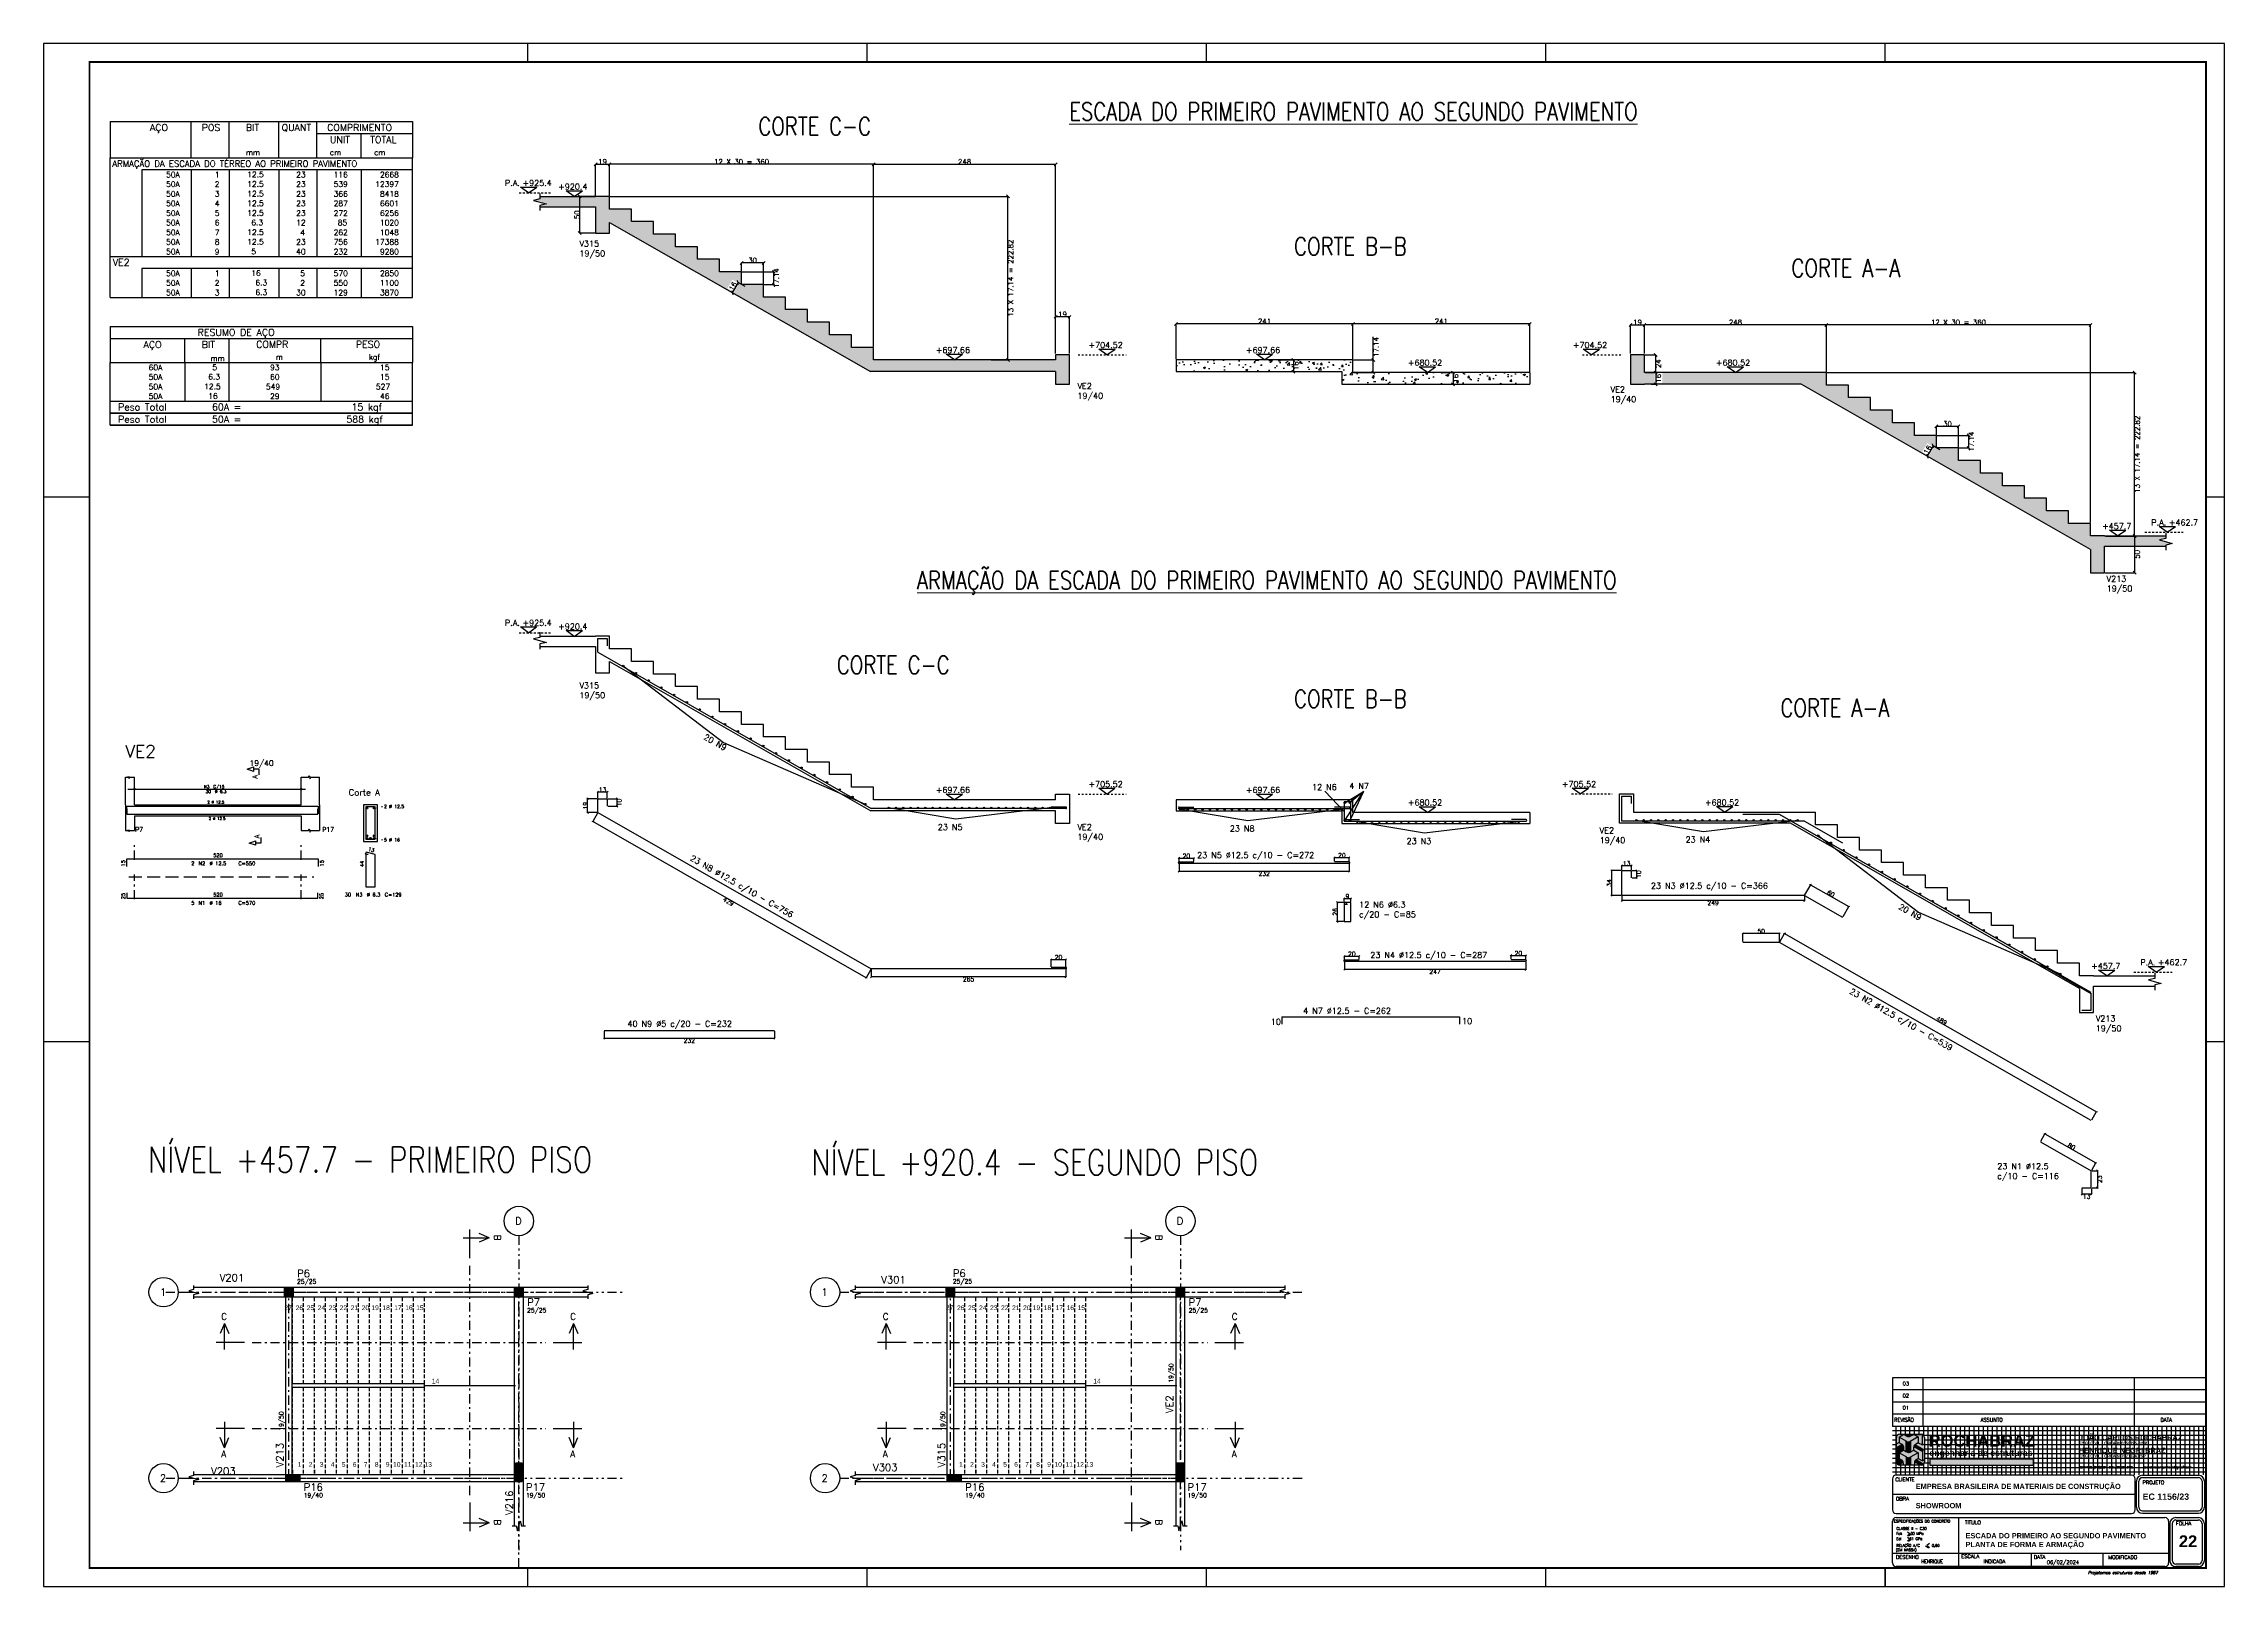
# Model space of a CAD drawing. Extents: x -2548 to -2429, y 253 to 337.
import ezdxf
from ezdxf.enums import TextEntityAlignment as Align

# ---------------------------------------------------------------- set-up
doc = ezdxf.new("R2010")
doc.units = 0
doc.header["$MEASUREMENT"] = 0
for name, pattern in [('CONTINU', [0]), ('DASHED', [0.75, 0.5, -0.25]), ('ESTILO_TQS_0001', [1, 0.7, -0.3]), ('ESTILO_TQS_0002', [0.4, 0.1, -0.3]), ('ESTILO_TQS_0003', [0.91, 0.5, -0.2, 0.01, -0.2]), ('ESTILO_TQS_0004', [1.12, 0.5, -0.2, 0.01, -0.2, 0.01, -0.2])]:
    doc.linetypes.add(name, pattern=pattern)
doc.layers.get('0').update_dxf_attribs({"linetype": 'CONTINUOUS'})
doc.layers.get('Defpoints').update_dxf_attribs({"linetype": 'CONTINUOUS'})
for name, color, linetype in [('1', 1, 'CONTINUOUS'), ('2', 2, 'CONTINUOUS'), ('3', 3, 'CONTINUOUS'), ('4', 4, 'CONTINUOUS'), ('6', 6, 'CONTINUOUS'), ('7', 7, 'CONTINUOUS'), ('9', 9, 'CONTINUOUS'), ('ARQ-FOLHA', 7, 'CONTINUOUS'), ('COTA', 1, 'CONTINUOUS'), ('F', 7, 'CONTINUOUS'), ('FINISSIMA', 1, 'CONTINUOUS'), ('G', 6, 'CONTINUOUS'), ('M', 3, 'CONTINUOUS')]:
    doc.layers.add(name, color=color, linetype=linetype)
doc.layers.add('LC-Textos', color=3, linetype='CONTINUOUS', lineweight=20)
doc.styles.add('ITALICC', font='italicc')
doc.styles.add('ROMANS', font='romans')
doc.styles.add('SANSSERIFBOLD', font='sasb____.pfb')
doc.styles.add('SIMPLEX', font='SIMPLEX.shx', dxfattribs={"width": 0.8})
doc.styles.get("Standard").update_dxf_attribs({"font": 'ROMANS.SHX'})
doc.styles.add('STYLE0', font='arial.ttf', dxfattribs={"height": 0.2})
doc.dimstyles.new('ARMAÇAO ESCADA', dxfattribs={"dimtxt": 6, "dimasz": 2, "dimexe": 0.01, "dimexo": 1, "dimgap": 0.01, "dimtad": 2, "dimdec": 0, "dimdsep": 46, "dimtxsty": 'STANDARD', "dimblk": 'OBLIQUE', "dimcen": 0.09, "dimclrd": 1, "dimclre": 1, "dimclrt": 3, "dimadec": 0, "dimazin": 0, "dimtfac": 1, "dimtdec": 0, "dimtofl": 0, "dimtmove": 0, "dimatfit": 3, "dimldrblk": 'OBLIQUE', "dimfxl": 1, "dimtolj": 1, "dimtzin": 0, "dimarcsym": 0})
doc.dimstyles.new('FORMA ESCADA', dxfattribs={"dimtxt": 7, "dimasz": 4, "dimexe": 0.01, "dimexo": 1, "dimgap": 0.01, "dimtad": 2, "dimdsep": 46, "dimtxsty": 'STANDARD', "dimblk": 'OBLIQUE', "dimcen": 0.09, "dimclrd": 1, "dimclre": 1, "dimclrt": 3, "dimadec": 0, "dimazin": 0, "dimtfac": 1, "dimtofl": 0, "dimtmove": 0, "dimatfit": 3, "dimldrblk": 'OBLIQUE', "dimfxl": 1, "dimtolj": 1, "dimtzin": 0, "dimarcsym": 0})
pattern_1 = [(50, (-726.416, 0), (28.69041, -2.51009), [3, -33]), (355, (-726.416, 0), (-5.55005, 30.08769), [2.4, -26.4]), (100.45144, (-724.025, -0.21), (23.14035, 27.5776), [2.54961, -28.04568]), (46.1842, (-726.416, 8), (42.68965, -6.62077), [4.5, -49.5]), (96.6356, (-722.86, 7.45), (37.38648, 38.96474), [3.8244, -42.06855]), (351.1842, (-726.416, 8), (37.38648, 38.96474), [3.6, -39.6]), (21, (-722.416, 6), (23.87628, -16.10476), [3, -33]), (326, (-722.416, 6), (9.73261, 29.006), [2.4, -26.4]), (71.45144, (-720.426, 4.658), (33.6089, 12.90125), [2.54961, -28.04568]), (37.5, (-726.416, 0), (0.486394, 13.315754), [0, -26.08, 0, -26.8, 0, -26.5]), (7.5, (-726.416, 0), (10.52278, 15.77647), [0, -15.28, 0, -25.48, 0, -10.1]), (327.5, (-735.336, 0), (21.352897, -0.902195), [0, -10, 0, -31.2, 0, -41.4]), (317.5, (-739.336, 0), (23.327447, 4.0042), [0, -13, 0, -20.72, 0, -29.4])]

# ---------------------------------------------------------------- blocks, each defined once
blk = doc.blocks.new('EDCA')
at = {"layer": '1', "linetype": 'Continuous'}
blk.add_line((311.767, 68.804), (314.247, 68.804), dxfattribs=at)
at = {"layer": 'COTA'}
for p, q in [((308.167, 71.104), (308.167, 71.204)), ((308.167, 71.104), (308.167, 71.204)), ((308.467, 71.104), (308.467, 71.204)), ((308.767, 71.104), (308.767, 71.204)), ((309.067, 71.104), (309.067, 71.204)), ((309.367, 71.104), (309.367, 71.204)), ((309.667, 71.104), (309.667, 71.204)), ((309.967, 71.104), (309.967, 71.204)), ((310.267, 71.104), (310.267, 71.204)), ((310.567, 71.104), (310.567, 71.204)), ((310.867, 71.104), (310.867, 71.204)), ((311.167, 71.104), (311.167, 71.204)), ((311.467, 71.104), (311.467, 71.204)), ((311.767, 71.104), (311.767, 71.204)), ((308.167, 68.854), (308.167, 69.004)), ((308.167, 68.854), (308.167, 68.954)), ((311.767, 68.854), (308.167, 68.854)), ((311.767, 68.754), (308.167, 68.754)), ((308.167, 68.604), (308.167, 68.754)), ((308.167, 68.654), (308.167, 68.754)), ((308.467, 68.854), (308.467, 68.954)), ((308.467, 68.654), (308.467, 68.754)), ((309.067, 68.854), (309.067, 68.954)), ((309.067, 68.654), (309.067, 68.754)), ((309.367, 68.854), (309.367, 68.954)), ((309.367, 68.654), (309.367, 68.754)), ((309.667, 68.854), (309.667, 68.954)), ((309.667, 68.654), (309.667, 68.754)), ((309.967, 68.854), (309.967, 68.954)), ((309.967, 68.654), (309.967, 68.754)), ((310.267, 68.854), (310.267, 68.954)), ((310.267, 68.654), (310.267, 68.754)), ((310.567, 68.854), (310.567, 68.954)), ((310.567, 68.654), (310.567, 68.754)), ((310.867, 68.854), (310.867, 68.954)), ((310.867, 68.654), (310.867, 68.754)), ((311.167, 68.854), (311.167, 68.954)), ((311.167, 68.654), (311.167, 68.754)), ((311.467, 68.854), (311.467, 68.954)), ((311.467, 68.654), (311.467, 68.754)), ((311.767, 68.654), (311.767, 68.954)), ((308.167, 66.404), (308.167, 66.504)), ((308.167, 66.404), (308.167, 66.504)), ((308.167, 66.504), (308.167, 66.404)), ((308.167, 66.404), (308.167, 66.504)), ((308.467, 66.404), (308.467, 66.504)), ((308.767, 66.404), (308.767, 66.504)), ((308.767, 66.504), (308.767, 66.404)), ((309.067, 66.404), (309.067, 66.504)), ((309.367, 66.404), (309.367, 66.504)), ((309.667, 66.404), (309.667, 66.504)), ((309.967, 66.404), (309.967, 66.504)), ((310.267, 66.404), (310.267, 66.504)), ((310.567, 66.404), (310.567, 66.504)), ((310.867, 66.404), (310.867, 66.504)), ((311.167, 66.404), (311.167, 66.504)), ((311.467, 66.404), (311.467, 66.504)), ((311.767, 66.404), (311.767, 66.504))]:
    blk.add_line(p, q, dxfattribs=at)
at = {"layer": 'COTA', "linetype": 'DASHED', "ltscale": 0.2}
for p, q in [((308.167, 69.004), (308.167, 71.204)), ((308.167, 69.004), (308.167, 71.054)), ((308.467, 69.004), (308.467, 71.054)), ((308.767, 68.854), (308.767, 71.054)), ((309.067, 69.004), (309.067, 71.054)), ((309.367, 69.004), (309.367, 71.054)), ((309.667, 69.004), (309.667, 71.054)), ((309.967, 69.004), (309.967, 71.054)), ((310.267, 69.004), (310.267, 71.054)), ((310.567, 69.004), (310.567, 71.054)), ((310.867, 69.004), (310.867, 71.054)), ((311.167, 69.004), (311.167, 71.054)), ((311.467, 69.004), (311.467, 71.054)), ((311.767, 69.004), (311.767, 71.054)), ((308.167, 66.554), (308.167, 68.604)), ((308.167, 66.554), (308.167, 68.604)), ((308.467, 66.554), (308.467, 68.604)), ((308.767, 66.554), (308.767, 68.754)), ((309.067, 66.554), (309.067, 68.604)), ((309.367, 66.554), (309.367, 68.604)), ((309.667, 66.554), (309.667, 68.604)), ((309.967, 66.554), (309.967, 68.604)), ((310.267, 66.554), (310.267, 68.604)), ((310.567, 66.554), (310.567, 68.604)), ((310.867, 66.554), (310.867, 68.604)), ((311.167, 66.554), (311.167, 68.604)), ((311.467, 66.554), (311.467, 68.604)), ((311.767, 66.554), (311.767, 68.604))]:
    blk.add_line(p, q, dxfattribs=at)
at = {"linetype": 'CONTINU', "style": 'STYLE0'}
for s, p in [('27', (308.051, 70.861)), ('26', (308.358, 70.861)), ('25', (308.658, 70.861)), ('24', (308.958, 70.861)), ('23', (309.258, 70.861)), ('22', (309.558, 70.861)), ('21', (309.858, 70.861)), ('20', (310.158, 70.861)), ('19', (310.422, 70.861)), ('18', (310.722, 70.861)), ('17', (311.044, 70.861)), ('16', (311.344, 70.861)), ('15', (311.644, 70.861)), ('14', (312.07, 68.86)), ('1', (308.364, 66.59)), ('2', (308.664, 66.59)), ('3', (308.964, 66.59)), ('4', (309.264, 66.59)), ('5', (309.564, 66.59)), ('6', (309.864, 66.59)), ('7', (310.164, 66.59)), ('8', (310.464, 66.59)), ('9', (310.764, 66.59)), ('10', (311.013, 66.59)), ('11', (311.313, 66.59)), ('12', (311.613, 66.59)), ('13', (311.869, 66.59))]:
    blk.add_text(s, height=0.13, dxfattribs=at).set_placement(p, align=Align.CENTER)
blk = doc.blocks.new('fla0')
at = {"layer": 'ARQ-FOLHA'}
for p, q in [((5101.19, 1432), (4982.29, 1432)), ((4982.29, 1432), (4982.29, 1347.9)), ((5008.69, 1431), (5008.69, 1432)), ((5027.19, 1431), (5027.19, 1432)), ((5045.69, 1431), (5045.69, 1432)), ((5064.19, 1431), (5064.19, 1432)), ((5082.69, 1431), (5082.69, 1432)), ((5101.19, 1347.9), (5101.19, 1432)), ((4982.29, 1407.3), (4984.79, 1407.3)), ((5100.19, 1407.3), (5101.19, 1407.3)), ((4982.29, 1377.6), (4984.79, 1377.6)), ((5100.19, 1377.6), (5101.19, 1377.6)), ((5008.69, 1347.9), (5008.69, 1348.9)), ((5027.19, 1347.9), (5027.19, 1348.9)), ((5045.69, 1347.9), (5045.69, 1348.9)), ((5064.19, 1347.9), (5064.19, 1348.9)), ((5082.69, 1347.9), (5082.69, 1348.9))]:
    blk.add_line(p, q, dxfattribs=at)
at = {"layer": 'ARQ-FOLHA', "const_width": 0.1}
blk.add_lwpolyline([(5100.19, 1431), (4984.79, 1431), (4984.79, 1348.9), (5100.19, 1348.9), (5100.19, 1431)], dxfattribs=at)
at = {"layer": 'ARQ-FOLHA'}
blk.add_lwpolyline([(4982.29, 1347.9), (5101.19, 1347.9)], dxfattribs=at)
blk = doc.blocks.new('_Oblique')
at = {"color": 0, "linetype": 'ByBlock', "lineweight": -2}
blk.add_line((-0.5, -0.5), (0.5, 0.5), dxfattribs=at)
blk = doc.blocks.new('*D125')
at = {"color": 1, "linetype": 'Continuous', "lineweight": -2, "transparency": 16777216}
for p, q in [((2321.1, 3308.4), (2321.1, 3331.2)), ((2340.1, 3331.2), (2321.1, 3331.2)), ((2340.1, 3281.3), (2340.1, 3331.2))]:
    blk.add_line(p, q, dxfattribs=at)
at = {"layer": 'Defpoints', "color": 0, "linetype": 'Continuous', "transparency": 16777216}
for p in [(2321.1, 3331.2), (2321.1, 3307.4), (2340.1, 3280.3)]:
    blk.add_point(p, dxfattribs=at)
at = {"color": 1, "linetype": 'Continuous', "lineweight": -2, "transparency": 16777216, "xscale": 4, "yscale": 4, "zscale": 4, "rotation": 180}
blk.add_blockref('_Oblique', (2321.1, 3331.2), dxfattribs=at)
at = {"color": 1, "linetype": 'Continuous', "lineweight": -2, "transparency": 16777216, "xscale": 4, "yscale": 4, "zscale": 4}
blk.add_blockref('_Oblique', (2340.1, 3331.2), dxfattribs=at)
at = {"color": 3, "linetype": 'Continuous', "transparency": 16777216, "insert": (2330.6, 3334.7), "char_height": 7, "attachment_point": 5}
blk.add_mtext('\\A1;19', dxfattribs=at)
blk = doc.blocks.new('*D126')
at = {"color": 1, "linetype": 'Continuous', "lineweight": -2, "transparency": 16777216}
for p, q in [((1713.1, 3496.3), (1713.1, 3539.1)), ((2073.1, 3539.1), (1713.1, 3539.1)), ((2073.1, 3290.6), (2073.1, 3539.1))]:
    blk.add_line(p, q, dxfattribs=at)
at = {"layer": 'Defpoints', "color": 0, "linetype": 'Continuous', "transparency": 16777216}
for p in [(1713.1, 3539.1), (1713.1, 3495.3), (2073.1, 3289.6)]:
    blk.add_point(p, dxfattribs=at)
at = {"color": 1, "linetype": 'Continuous', "lineweight": -2, "transparency": 16777216, "xscale": 4, "yscale": 4, "zscale": 4, "rotation": 180}
blk.add_blockref('_Oblique', (1713.1, 3539.1), dxfattribs=at)
at = {"color": 1, "linetype": 'Continuous', "lineweight": -2, "transparency": 16777216, "xscale": 4, "yscale": 4, "zscale": 4}
blk.add_blockref('_Oblique', (2073.1, 3539.1), dxfattribs=at)
at = {"color": 3, "linetype": 'Continuous', "transparency": 16777216, "insert": (1893.1, 3542.6), "char_height": 7, "attachment_point": 5}
blk.add_mtext('\\A1;12 X 30 = 360', dxfattribs=at)
blk = doc.blocks.new('*D127')
at = {"color": 1, "linetype": 'Continuous', "lineweight": -2, "transparency": 16777216}
for p, q in [((1694.1, 3496.3), (1694.1, 3539.1)), ((1694.1, 3539.1), (1713.1, 3539.1)), ((1713.1, 3496.3), (1713.1, 3539.1))]:
    blk.add_line(p, q, dxfattribs=at)
at = {"layer": 'Defpoints', "color": 0, "linetype": 'Continuous', "transparency": 16777216}
for p in [(1713.1, 3539.1), (1694.1, 3495.3), (1713.1, 3495.3)]:
    blk.add_point(p, dxfattribs=at)
at = {"color": 1, "linetype": 'Continuous', "lineweight": -2, "transparency": 16777216, "xscale": 4, "yscale": 4, "zscale": 4, "rotation": 180}
blk.add_blockref('_Oblique', (1694.1, 3539.1), dxfattribs=at)
at = {"color": 1, "linetype": 'Continuous', "lineweight": -2, "transparency": 16777216, "xscale": 4, "yscale": 4, "zscale": 4}
blk.add_blockref('_Oblique', (1713.1, 3539.1), dxfattribs=at)
at = {"color": 3, "linetype": 'Continuous', "transparency": 16777216, "insert": (1703.6, 3542.6), "char_height": 7, "attachment_point": 5}
blk.add_mtext('\\A1;19', dxfattribs=at)
blk = doc.blocks.new('*D128')
at = {"color": 1, "linetype": 'Continuous', "lineweight": -2, "transparency": 16777216}
for p, q in [((1714.1, 3495.3), (2256.3, 3495.3)), ((2256.2, 3272.5), (2256.2, 3495.3)), ((2233.3, 3272.5), (2256.3, 3272.5))]:
    blk.add_line(p, q, dxfattribs=at)
at = {"layer": 'Defpoints', "color": 0, "linetype": 'Continuous', "transparency": 16777216}
for p in [(1713.1, 3495.3), (2256.2, 3495.3), (2232.3, 3272.5)]:
    blk.add_point(p, dxfattribs=at)
at = {"color": 1, "linetype": 'Continuous', "lineweight": -2, "transparency": 16777216, "xscale": 4, "yscale": 4, "zscale": 4}
for p, rotation in [((2256.2, 3495.3), 90), ((2256.2, 3272.5), 270)]:
    blk.add_blockref('_Oblique', p, dxfattribs=dict(at, rotation=rotation))
at = {"color": 3, "linetype": 'Continuous', "transparency": 16777216, "insert": (2259.8, 3383.9), "char_height": 7, "attachment_point": 5, "rotation": 90}
blk.add_mtext('\\A1;13 X 17.14 = 222.82', dxfattribs=at)
blk = doc.blocks.new('*D129')
at = {"color": 1, "linetype": 'Continuous', "lineweight": -2, "transparency": 16777216}
for p, q in [((2073.1, 3290.6), (2073.1, 3539.1)), ((2073.1, 3539.1), (2321.1, 3539.1)), ((2321.1, 3281.3), (2321.1, 3539.1))]:
    blk.add_line(p, q, dxfattribs=at)
at = {"layer": 'Defpoints', "color": 0, "linetype": 'Continuous', "transparency": 16777216}
for p in [(2321.1, 3539.1), (2073.1, 3289.6), (2321.1, 3280.3)]:
    blk.add_point(p, dxfattribs=at)
at = {"color": 1, "linetype": 'Continuous', "lineweight": -2, "transparency": 16777216, "xscale": 4, "yscale": 4, "zscale": 4, "rotation": 180}
blk.add_blockref('_Oblique', (2073.1, 3539.1), dxfattribs=at)
at = {"color": 1, "linetype": 'Continuous', "lineweight": -2, "transparency": 16777216, "xscale": 4, "yscale": 4, "zscale": 4}
blk.add_blockref('_Oblique', (2321.1, 3539.1), dxfattribs=at)
at = {"color": 3, "linetype": 'Continuous', "transparency": 16777216, "insert": (2197.1, 3542.6), "char_height": 7, "attachment_point": 5}
blk.add_mtext('\\A1;248', dxfattribs=at)
blk = doc.blocks.new('*D135')
at = {"color": 1, "linetype": 'Continuous', "lineweight": -2, "transparency": 16777216}
for p, q in [((1894.1, 3392.5), (1937.1, 3392.5)), ((1937.1, 3375.3), (1937.1, 3392.5)), ((1924.1, 3375.3), (1937.1, 3375.3))]:
    blk.add_line(p, q, dxfattribs=at)
at = {"layer": 'Defpoints', "color": 0, "linetype": 'Continuous', "transparency": 16777216}
for p in [(1893.1, 3392.5), (1937.1, 3392.5), (1923.1, 3375.3)]:
    blk.add_point(p, dxfattribs=at)
at = {"color": 1, "linetype": 'Continuous', "lineweight": -2, "transparency": 16777216, "xscale": 4, "yscale": 4, "zscale": 4}
for p, rotation in [((1937.1, 3392.5), 90), ((1937.1, 3375.3), 270)]:
    blk.add_blockref('_Oblique', p, dxfattribs=dict(at, rotation=rotation))
at = {"color": 3, "linetype": 'Continuous', "transparency": 16777216, "insert": (1940.6, 3383.9), "char_height": 7, "attachment_point": 5, "rotation": 90}
blk.add_mtext('\\A1;17.14', dxfattribs=at)
blk = doc.blocks.new('*D136')
at = {"color": 1, "linetype": 'Continuous', "lineweight": -2, "transparency": 16777216}
for p, q in [((1893.1, 3393.5), (1893.1, 3404.6)), ((1923.1, 3404.6), (1893.1, 3404.6)), ((1923.1, 3376.3), (1923.1, 3404.6))]:
    blk.add_line(p, q, dxfattribs=at)
at = {"layer": 'Defpoints', "color": 0, "linetype": 'Continuous', "transparency": 16777216}
for p in [(1893.1, 3404.6), (1893.1, 3392.5), (1923.1, 3375.3)]:
    blk.add_point(p, dxfattribs=at)
at = {"color": 1, "linetype": 'Continuous', "lineweight": -2, "transparency": 16777216, "xscale": 4, "yscale": 4, "zscale": 4, "rotation": 180}
blk.add_blockref('_Oblique', (1893.1, 3404.6), dxfattribs=at)
at = {"color": 1, "linetype": 'Continuous', "lineweight": -2, "transparency": 16777216, "xscale": 4, "yscale": 4, "zscale": 4}
blk.add_blockref('_Oblique', (1923.1, 3404.6), dxfattribs=at)
at = {"color": 3, "linetype": 'Continuous', "transparency": 16777216, "insert": (1908.1, 3408.1), "char_height": 7, "attachment_point": 5}
blk.add_mtext('\\A1;30', dxfattribs=at)
blk = doc.blocks.new('*D146')
at = {"color": 1, "linetype": 'Continuous', "lineweight": -2, "transparency": 16777216}
for p, q in [((1888.4, 3378), (1880.5, 3364.1)), ((1889.8, 3358.8), (1880.5, 3364.1)), ((1897.8, 3372.7), (1888.4, 3378))]:
    blk.add_line(p, q, dxfattribs=at)
at = {"layer": 'Defpoints', "color": 0, "linetype": 'Continuous', "transparency": 16777216}
for p in [(1880.5, 3364.1), (1898.6, 3372.2), (1890.7, 3358.3)]:
    blk.add_point(p, dxfattribs=at)
at = {"color": 1, "linetype": 'Continuous', "lineweight": -2, "transparency": 16777216, "xscale": 4, "yscale": 4, "zscale": 4}
for p, rotation in [((1880.5, 3364.1), 240.259232414963), ((1888.4, 3378), 60.259232414963)]:
    blk.add_blockref('_Oblique', p, dxfattribs=dict(at, rotation=rotation))
at = {"color": 3, "linetype": 'Continuous', "transparency": 16777216, "insert": (1881.4, 3372.8), "char_height": 7, "attachment_point": 5, "rotation": 60.2592}
blk.add_mtext('\\A1;16', dxfattribs=at)
blk = doc.blocks.new('*D123')
at = {"color": 1, "linetype": 'Continuous', "lineweight": -2, "transparency": 16777216}
for p, q in [((1693.1, 3495.3), (1672.4, 3495.3)), ((1672.4, 3495.3), (1672.4, 3445.3)), ((1693.1, 3445.3), (1672.4, 3445.3))]:
    blk.add_line(p, q, dxfattribs=at)
at = {"layer": 'Defpoints', "color": 0, "linetype": 'Continuous', "transparency": 16777216}
for p in [(1694.1, 3495.3), (1672.4, 3445.3), (1694.1, 3445.3)]:
    blk.add_point(p, dxfattribs=at)
at = {"color": 1, "linetype": 'Continuous', "lineweight": -2, "transparency": 16777216, "xscale": 4, "yscale": 4, "zscale": 4}
for p, rotation in [((1672.4, 3495.3), 90), ((1672.4, 3445.3), 270)]:
    blk.add_blockref('_Oblique', p, dxfattribs=dict(at, rotation=rotation))
at = {"color": 3, "linetype": 'Continuous', "transparency": 16777216, "insert": (1668.9, 3470.3), "char_height": 7, "attachment_point": 5, "rotation": 90}
blk.add_mtext('\\A1;50', dxfattribs=at)
blk = doc.blocks.new('*D130')
at = {"color": 1, "linetype": 'Continuous', "lineweight": -2, "transparency": 16777216}
for p, q in [((2754.2, 3272.5), (2754.2, 3303.8)), ((2727.4, 3272.5), (2754.3, 3272.5)), ((2754.2, 3255.3), (2754.2, 3272.5)), ((2727.4, 3255.3), (2754.3, 3255.3))]:
    blk.add_line(p, q, dxfattribs=at)
at = {"layer": 'Defpoints', "color": 0, "linetype": 'Continuous', "transparency": 16777216}
for p in [(2726.4, 3272.5), (2754.2, 3272.5), (2726.4, 3255.3)]:
    blk.add_point(p, dxfattribs=at)
at = {"color": 1, "linetype": 'Continuous', "lineweight": -2, "transparency": 16777216, "xscale": 4, "yscale": 4, "zscale": 4}
for p, rotation in [((2754.2, 3272.5), 90), ((2754.2, 3255.3), 270)]:
    blk.add_blockref('_Oblique', p, dxfattribs=dict(at, rotation=rotation))
at = {"color": 3, "linetype": 'Continuous', "transparency": 16777216, "insert": (2757.8, 3290.2), "char_height": 7, "attachment_point": 5, "rotation": 90}
blk.add_mtext('\\A1;17.14', dxfattribs=at)
blk = doc.blocks.new('*D144')
at = {"color": 1, "linetype": 'Continuous', "lineweight": -2, "transparency": 16777216}
for p, q in [((2847.9, 3255.3), (2862.9, 3255.3)), ((2862.9, 3255.3), (2862.9, 3239.3)), ((2847.9, 3239.3), (2862.9, 3239.3))]:
    blk.add_line(p, q, dxfattribs=at)
at = {"layer": 'Defpoints', "color": 0, "linetype": 'Continuous', "transparency": 16777216}
for p in [(2846.9, 3255.3), (2846.9, 3239.3), (2862.9, 3239.3)]:
    blk.add_point(p, dxfattribs=at)
at = {"color": 1, "linetype": 'Continuous', "lineweight": -2, "transparency": 16777216, "xscale": 4, "yscale": 4, "zscale": 4}
for p, rotation in [((2862.9, 3255.3), 90), ((2862.9, 3239.3), 270)]:
    blk.add_blockref('_Oblique', p, dxfattribs=dict(at, rotation=rotation))
at = {"color": 3, "linetype": 'Continuous', "transparency": 16777216, "insert": (2866.4, 3247.3), "char_height": 7, "attachment_point": 5, "rotation": 90}
blk.add_mtext('\\A1;16', dxfattribs=at)
blk = doc.blocks.new('*D145')
at = {"color": 1, "linetype": 'Continuous', "lineweight": -2, "transparency": 16777216}
for p, q in [((2626, 3272.5), (2645.3, 3272.5)), ((2645.3, 3272.5), (2645.3, 3256.5)), ((2626, 3256.5), (2645.3, 3256.5))]:
    blk.add_line(p, q, dxfattribs=at)
at = {"layer": 'Defpoints', "color": 0, "linetype": 'Continuous', "transparency": 16777216}
for p in [(2625, 3272.5), (2625, 3256.5), (2645.3, 3256.5)]:
    blk.add_point(p, dxfattribs=at)
at = {"color": 1, "linetype": 'Continuous', "lineweight": -2, "transparency": 16777216, "xscale": 4, "yscale": 4, "zscale": 4}
for p, rotation in [((2645.3, 3272.5), 90), ((2645.3, 3256.5), 270)]:
    blk.add_blockref('_Oblique', p, dxfattribs=dict(at, rotation=rotation))
at = {"color": 3, "linetype": 'Continuous', "transparency": 16777216, "insert": (2648.8, 3264.5), "char_height": 7, "attachment_point": 5, "rotation": 90}
blk.add_mtext('\\A1;16', dxfattribs=at)
blk = doc.blocks.new('*D131')
at = {"color": 1, "linetype": 'Continuous', "lineweight": -2, "transparency": 16777216}
for p, q in [((2726.4, 3273.5), (2726.4, 3321.7)), ((2967.4, 3321.6), (2726.4, 3321.6)), ((2967.4, 3256.3), (2967.4, 3321.7))]:
    blk.add_line(p, q, dxfattribs=at)
at = {"layer": 'Defpoints', "color": 0, "linetype": 'Continuous', "transparency": 16777216}
for p in [(2726.4, 3321.6), (2726.4, 3272.5), (2967.4, 3255.3)]:
    blk.add_point(p, dxfattribs=at)
at = {"color": 1, "linetype": 'Continuous', "lineweight": -2, "transparency": 16777216, "xscale": 4, "yscale": 4, "zscale": 4, "rotation": 180}
blk.add_blockref('_Oblique', (2726.4, 3321.6), dxfattribs=at)
at = {"color": 1, "linetype": 'Continuous', "lineweight": -2, "transparency": 16777216, "xscale": 4, "yscale": 4, "zscale": 4}
blk.add_blockref('_Oblique', (2967.4, 3321.6), dxfattribs=at)
at = {"color": 3, "linetype": 'Continuous', "transparency": 16777216, "insert": (2846.9, 3325.2), "char_height": 7, "attachment_point": 5}
blk.add_mtext('\\A1;241', dxfattribs=at)
blk = doc.blocks.new('*D124')
at = {"color": 1, "linetype": 'Continuous', "lineweight": -2, "transparency": 16777216}
for p, q in [((2485.4, 3273.5), (2485.4, 3321.7)), ((2726.4, 3321.6), (2485.4, 3321.6)), ((2726.4, 3273.5), (2726.4, 3321.7))]:
    blk.add_line(p, q, dxfattribs=at)
at = {"layer": 'Defpoints', "color": 0, "linetype": 'Continuous', "transparency": 16777216}
for p in [(2485.4, 3321.6), (2485.4, 3272.5), (2726.4, 3272.5)]:
    blk.add_point(p, dxfattribs=at)
at = {"color": 1, "linetype": 'Continuous', "lineweight": -2, "transparency": 16777216, "xscale": 4, "yscale": 4, "zscale": 4, "rotation": 180}
blk.add_blockref('_Oblique', (2485.4, 3321.6), dxfattribs=at)
at = {"color": 1, "linetype": 'Continuous', "lineweight": -2, "transparency": 16777216, "xscale": 4, "yscale": 4, "zscale": 4}
blk.add_blockref('_Oblique', (2726.4, 3321.6), dxfattribs=at)
at = {"color": 3, "linetype": 'Continuous', "transparency": 16777216, "insert": (2605.9, 3325.2), "char_height": 7, "attachment_point": 5}
blk.add_mtext('\\A1;241', dxfattribs=at)
blk = doc.blocks.new('*D137')
at = {"color": 1, "linetype": 'Continuous', "lineweight": -2, "transparency": 16777216}
for p, q in [((3372.8, 3255.3), (3791.8, 3255.3)), ((3791.8, 3032.5), (3791.8, 3255.3)), ((3752.6, 3032.5), (3791.8, 3032.5))]:
    blk.add_line(p, q, dxfattribs=at)
at = {"layer": 'Defpoints', "color": 0, "linetype": 'Continuous', "transparency": 16777216}
for p in [(3371.8, 3255.3), (3791.8, 3255.3), (3751.6, 3032.5)]:
    blk.add_point(p, dxfattribs=at)
at = {"color": 1, "linetype": 'Continuous', "lineweight": -2, "transparency": 16777216, "xscale": 4, "yscale": 4, "zscale": 4}
for p, rotation in [((3791.8, 3255.3), 90), ((3791.8, 3032.5), 270)]:
    blk.add_blockref('_Oblique', p, dxfattribs=dict(at, rotation=rotation))
at = {"color": 3, "linetype": 'Continuous', "transparency": 16777216, "insert": (3795.3, 3143.9), "char_height": 7, "attachment_point": 5, "rotation": 90}
blk.add_mtext('\\A1;13 X 17.14 = 222.82', dxfattribs=at)
blk = doc.blocks.new('*D138')
at = {"color": 1, "linetype": 'Continuous', "lineweight": -2, "transparency": 16777216}
for p, q in [((3371.8, 3256.3), (3371.8, 3320.2)), ((3731.8, 3320.2), (3371.8, 3320.2)), ((3731.8, 3050.7), (3731.8, 3320.2))]:
    blk.add_line(p, q, dxfattribs=at)
at = {"layer": 'Defpoints', "color": 0, "linetype": 'Continuous', "transparency": 16777216}
for p in [(3371.8, 3320.2), (3371.8, 3255.3), (3731.8, 3049.7)]:
    blk.add_point(p, dxfattribs=at)
at = {"color": 1, "linetype": 'Continuous', "lineweight": -2, "transparency": 16777216, "xscale": 4, "yscale": 4, "zscale": 4, "rotation": 180}
blk.add_blockref('_Oblique', (3371.8, 3320.2), dxfattribs=at)
at = {"color": 1, "linetype": 'Continuous', "lineweight": -2, "transparency": 16777216, "xscale": 4, "yscale": 4, "zscale": 4}
blk.add_blockref('_Oblique', (3731.8, 3320.2), dxfattribs=at)
at = {"color": 3, "linetype": 'Continuous', "transparency": 16777216, "insert": (3551.8, 3323.7), "char_height": 7, "attachment_point": 5}
blk.add_mtext('\\A1;12 X 30 = 360', dxfattribs=at)
blk = doc.blocks.new('*D139')
at = {"color": 1, "linetype": 'Continuous', "lineweight": -2, "transparency": 16777216}
for p, q in [((3123.8, 3281.3), (3123.8, 3320.2)), ((3371.8, 3320.2), (3123.8, 3320.2)), ((3371.8, 3256.3), (3371.8, 3320.2))]:
    blk.add_line(p, q, dxfattribs=at)
at = {"layer": 'Defpoints', "color": 0, "linetype": 'Continuous', "transparency": 16777216}
for p in [(3123.8, 3320.2), (3123.8, 3280.3), (3371.8, 3255.3)]:
    blk.add_point(p, dxfattribs=at)
at = {"color": 1, "linetype": 'Continuous', "lineweight": -2, "transparency": 16777216, "xscale": 4, "yscale": 4, "zscale": 4, "rotation": 180}
blk.add_blockref('_Oblique', (3123.8, 3320.2), dxfattribs=at)
at = {"color": 1, "linetype": 'Continuous', "lineweight": -2, "transparency": 16777216, "xscale": 4, "yscale": 4, "zscale": 4}
blk.add_blockref('_Oblique', (3371.8, 3320.2), dxfattribs=at)
at = {"color": 3, "linetype": 'Continuous', "transparency": 16777216, "insert": (3247.8, 3323.7), "char_height": 7, "attachment_point": 5}
blk.add_mtext('\\A1;248', dxfattribs=at)
blk = doc.blocks.new('*D140')
at = {"color": 1, "linetype": 'Continuous', "lineweight": -2, "transparency": 16777216}
for p, q in [((3104.8, 3281.3), (3104.8, 3320.2)), ((3104.8, 3320.2), (3123.8, 3320.2)), ((3123.8, 3281.3), (3123.8, 3320.2))]:
    blk.add_line(p, q, dxfattribs=at)
at = {"layer": 'Defpoints', "color": 0, "linetype": 'Continuous', "transparency": 16777216}
for p in [(3123.8, 3320.2), (3104.8, 3280.3), (3123.8, 3280.3)]:
    blk.add_point(p, dxfattribs=at)
at = {"color": 1, "linetype": 'Continuous', "lineweight": -2, "transparency": 16777216, "xscale": 4, "yscale": 4, "zscale": 4, "rotation": 180}
blk.add_blockref('_Oblique', (3104.8, 3320.2), dxfattribs=at)
at = {"color": 1, "linetype": 'Continuous', "lineweight": -2, "transparency": 16777216, "xscale": 4, "yscale": 4, "zscale": 4}
blk.add_blockref('_Oblique', (3123.8, 3320.2), dxfattribs=at)
at = {"color": 3, "linetype": 'Continuous', "transparency": 16777216, "insert": (3114.3, 3323.7), "char_height": 7, "attachment_point": 5}
blk.add_mtext('\\A1;19', dxfattribs=at)
blk = doc.blocks.new('*D141')
at = {"color": 1, "linetype": 'Continuous', "lineweight": -2, "transparency": 16777216}
for p, q in [((3124.8, 3279.3), (3139.2, 3279.3)), ((3139.2, 3255.3), (3139.2, 3279.3)), ((3124.8, 3255.3), (3139.2, 3255.3))]:
    blk.add_line(p, q, dxfattribs=at)
at = {"layer": 'Defpoints', "color": 0, "linetype": 'Continuous', "transparency": 16777216}
for p in [(3123.8, 3279.3), (3139.2, 3279.3), (3123.8, 3255.3)]:
    blk.add_point(p, dxfattribs=at)
at = {"color": 1, "linetype": 'Continuous', "lineweight": -2, "transparency": 16777216, "xscale": 4, "yscale": 4, "zscale": 4}
for p, rotation in [((3139.2, 3279.3), 90), ((3139.2, 3255.3), 270)]:
    blk.add_blockref('_Oblique', p, dxfattribs=dict(at, rotation=rotation))
at = {"color": 3, "linetype": 'Continuous', "transparency": 16777216, "insert": (3142.7, 3267.3), "char_height": 7, "attachment_point": 5, "rotation": 90}
blk.add_mtext('\\A1;24', dxfattribs=at)
blk = doc.blocks.new('*D142')
at = {"color": 1, "linetype": 'Continuous', "lineweight": -2, "transparency": 16777216}
for p, q in [((3133, 3255.3), (3139.2, 3255.3)), ((3139.2, 3255.3), (3139.2, 3239.3)), ((3133, 3239.3), (3139.2, 3239.3))]:
    blk.add_line(p, q, dxfattribs=at)
at = {"layer": 'Defpoints', "color": 0, "linetype": 'Continuous', "transparency": 16777216}
for p in [(3132, 3255.3), (3132, 3239.3), (3139.2, 3239.3)]:
    blk.add_point(p, dxfattribs=at)
at = {"color": 1, "linetype": 'Continuous', "lineweight": -2, "transparency": 16777216, "xscale": 4, "yscale": 4, "zscale": 4}
for p, rotation in [((3139.2, 3255.3), 90), ((3139.2, 3239.3), 270)]:
    blk.add_blockref('_Oblique', p, dxfattribs=dict(at, rotation=rotation))
at = {"color": 3, "linetype": 'Continuous', "transparency": 16777216, "insert": (3142.7, 3247.3), "char_height": 7, "attachment_point": 5, "rotation": 90}
blk.add_mtext('\\A1;16', dxfattribs=at)
blk = doc.blocks.new('*D143')
at = {"color": 1, "linetype": 'Continuous', "lineweight": -2, "transparency": 16777216}
for p, q in [((3752.6, 3032.5), (3791.8, 3032.5)), ((3791.8, 3032.5), (3791.8, 2982.5)), ((3751.8, 2982.5), (3791.8, 2982.5))]:
    blk.add_line(p, q, dxfattribs=at)
at = {"layer": 'Defpoints', "color": 0, "linetype": 'Continuous', "transparency": 16777216}
for p in [(3751.6, 3032.5), (3750.8, 2982.5), (3791.8, 2982.5)]:
    blk.add_point(p, dxfattribs=at)
at = {"color": 1, "linetype": 'Continuous', "lineweight": -2, "transparency": 16777216, "xscale": 4, "yscale": 4, "zscale": 4}
for p, rotation in [((3791.8, 3032.5), 90), ((3791.8, 2982.5), 270)]:
    blk.add_blockref('_Oblique', p, dxfattribs=dict(at, rotation=rotation))
at = {"color": 3, "linetype": 'Continuous', "transparency": 16777216, "insert": (3795.3, 3007.5), "char_height": 7, "attachment_point": 5, "rotation": 90}
blk.add_mtext('\\A1;50', dxfattribs=at)
blk = doc.blocks.new('*D132')
at = {"color": 1, "linetype": 'Continuous', "lineweight": -2, "transparency": 16777216}
for p, q in [((3522.8, 3169.6), (3565.8, 3169.6)), ((3552.8, 3152.5), (3565.8, 3152.5)), ((3565.8, 3152.5), (3565.8, 3169.6))]:
    blk.add_line(p, q, dxfattribs=at)
at = {"layer": 'Defpoints', "color": 0, "linetype": 'Continuous', "transparency": 16777216}
for p in [(3521.8, 3169.6), (3551.8, 3152.5), (3565.8, 3169.6)]:
    blk.add_point(p, dxfattribs=at)
at = {"color": 1, "linetype": 'Continuous', "lineweight": -2, "transparency": 16777216, "xscale": 4, "yscale": 4, "zscale": 4}
for p, rotation in [((3565.8, 3169.6), 90), ((3565.8, 3152.5), 270)]:
    blk.add_blockref('_Oblique', p, dxfattribs=dict(at, rotation=rotation))
at = {"color": 3, "linetype": 'Continuous', "transparency": 16777216, "insert": (3569.3, 3161.1), "char_height": 7, "attachment_point": 5, "rotation": 90}
blk.add_mtext('\\A1;17.14', dxfattribs=at)
blk = doc.blocks.new('*D133')
at = {"color": 1, "linetype": 'Continuous', "lineweight": -2, "transparency": 16777216}
for p, q in [((3521.8, 3170.6), (3521.8, 3181.8)), ((3551.8, 3181.8), (3521.8, 3181.8)), ((3551.8, 3153.5), (3551.8, 3181.8))]:
    blk.add_line(p, q, dxfattribs=at)
at = {"layer": 'Defpoints', "color": 0, "linetype": 'Continuous', "transparency": 16777216}
for p in [(3521.8, 3181.8), (3521.8, 3169.6), (3551.8, 3152.5)]:
    blk.add_point(p, dxfattribs=at)
at = {"color": 1, "linetype": 'Continuous', "lineweight": -2, "transparency": 16777216, "xscale": 4, "yscale": 4, "zscale": 4, "rotation": 180}
blk.add_blockref('_Oblique', (3521.8, 3181.8), dxfattribs=at)
at = {"color": 1, "linetype": 'Continuous', "lineweight": -2, "transparency": 16777216, "xscale": 4, "yscale": 4, "zscale": 4}
blk.add_blockref('_Oblique', (3551.8, 3181.8), dxfattribs=at)
at = {"color": 3, "linetype": 'Continuous', "transparency": 16777216, "insert": (3536.8, 3185.3), "char_height": 7, "attachment_point": 5}
blk.add_mtext('\\A1;30', dxfattribs=at)
blk = doc.blocks.new('*D134')
at = {"color": 1, "linetype": 'Continuous', "lineweight": -2, "transparency": 16777216}
for p, q in [((3517.2, 3155.2), (3509.2, 3141.3)), ((3526.5, 3149.8), (3517.2, 3155.2)), ((3518.6, 3135.9), (3509.2, 3141.3))]:
    blk.add_line(p, q, dxfattribs=at)
at = {"layer": 'Defpoints', "color": 0, "linetype": 'Continuous', "transparency": 16777216}
for p in [(3509.2, 3141.3), (3519.4, 3135.4), (3527.4, 3149.3)]:
    blk.add_point(p, dxfattribs=at)
at = {"color": 1, "linetype": 'Continuous', "lineweight": -2, "transparency": 16777216, "xscale": 4, "yscale": 4, "zscale": 4}
for p, rotation in [((3517.2, 3155.2), 60.25923241496372), ((3509.2, 3141.3), 240.2592324149637)]:
    blk.add_blockref('_Oblique', p, dxfattribs=dict(at, rotation=rotation))
at = {"color": 3, "linetype": 'Continuous', "transparency": 16777216, "insert": (3510.1, 3150), "char_height": 7, "attachment_point": 5, "rotation": 60.2592}
blk.add_mtext('\\A1;16', dxfattribs=at)
blk = doc.blocks.new('N8')
at = {"layer": '6', "linetype": 'Continuous'}
for p, q in [((2423.5, -2709.3), (2423.5, -2690.5)), ((2423.5, -2690.5), (2436.5, -2690.5)), ((2436.5, -2690.5), (2436.5, -2700.5)), ((2423.5, -2709.3), (2796.3, -2922.3)), ((3061.5, -2922.3), (2796.3, -2922.3)), ((3061.5, -2920.3), (3041.5, -2920.3))]:
    blk.add_line(p, q, dxfattribs=at)
blk.add_arc((3061.5, -2921.3), 1, 270, 90, dxfattribs=at)
blk = doc.blocks.new('*D163')
at = {"color": 1, "linetype": 'Continuous', "lineweight": -2, "transparency": 16777216}
for p, q in [((2315.1, 2358.8), (2315.1, 2368.6)), ((2315.1, 2368.6), (2335.1, 2368.6)), ((2335.1, 2358.8), (2335.1, 2368.6))]:
    blk.add_line(p, q, dxfattribs=at)
at = {"layer": 'Defpoints', "color": 0, "linetype": 'Continuous', "transparency": 16777216}
for p in [(2315.1, 2357.8), (2335.1, 2368.6), (2335.1, 2357.8)]:
    blk.add_point(p, dxfattribs=at)
at = {"color": 1, "linetype": 'Continuous', "lineweight": -2, "transparency": 16777216, "xscale": 2, "yscale": 2, "zscale": 2, "rotation": 180}
blk.add_blockref('_Oblique', (2315.1, 2368.6), dxfattribs=at)
at = {"color": 1, "linetype": 'Continuous', "lineweight": -2, "transparency": 16777216, "xscale": 2, "yscale": 2, "zscale": 2}
blk.add_blockref('_Oblique', (2335.1, 2368.6), dxfattribs=at)
at = {"color": 3, "linetype": 'Continuous', "transparency": 16777216, "insert": (2325.1, 2371.6), "char_height": 6, "attachment_point": 5}
blk.add_mtext('\\A1;20', dxfattribs=at)
blk = doc.blocks.new('*D164')
at = {"color": 1, "linetype": 'Continuous', "lineweight": -2, "transparency": 16777216}
for p, q in [((2069.9, 2354.8), (2069.9, 2344.8)), ((2335.1, 2354.8), (2335.1, 2344.8)), ((2335.1, 2344.8), (2069.9, 2344.8))]:
    blk.add_line(p, q, dxfattribs=at)
at = {"layer": 'Defpoints', "color": 0, "linetype": 'Continuous', "transparency": 16777216}
for p in [(2069.9, 2355.8), (2335.1, 2355.8), (2069.9, 2344.8)]:
    blk.add_point(p, dxfattribs=at)
at = {"color": 1, "linetype": 'Continuous', "lineweight": -2, "transparency": 16777216, "xscale": 2, "yscale": 2, "zscale": 2, "rotation": 180}
blk.add_blockref('_Oblique', (2069.9, 2344.8), dxfattribs=at)
at = {"color": 1, "linetype": 'Continuous', "lineweight": -2, "transparency": 16777216, "xscale": 2, "yscale": 2, "zscale": 2}
blk.add_blockref('_Oblique', (2335.1, 2344.8), dxfattribs=at)
at = {"color": 3, "linetype": 'Continuous', "transparency": 16777216, "insert": (2202.5, 2341.8), "char_height": 6, "attachment_point": 5}
blk.add_mtext('\\A1;265', dxfattribs=at)
blk = doc.blocks.new('*D165')
at = {"color": 1, "linetype": 'Continuous', "lineweight": -2, "transparency": 16777216}
for p, q in [((1696.6, 2567.9), (1690.3, 2556.8)), ((2063.1, 2343.8), (1690.3, 2556.8)), ((2069.4, 2354.9), (2063.1, 2343.8))]:
    blk.add_line(p, q, dxfattribs=at)
at = {"layer": 'Defpoints', "color": 0, "linetype": 'Continuous', "transparency": 16777216}
for p in [(1690.3, 2556.8), (1697.1, 2568.8), (2069.9, 2355.8)]:
    blk.add_point(p, dxfattribs=at)
at = {"color": 1, "linetype": 'Continuous', "lineweight": -2, "transparency": 16777216, "xscale": 2, "yscale": 2, "zscale": 2}
for p, rotation in [((1690.3, 2556.8), 150.2592324149629), ((2063.1, 2343.8), 330.2592324149629)]:
    blk.add_blockref('_Oblique', p, dxfattribs=dict(at, rotation=rotation))
at = {"color": 3, "linetype": 'Continuous', "transparency": 16777216, "insert": (1875.2, 2447.7), "char_height": 6, "attachment_point": 5, "rotation": 330.2592}
blk.add_mtext('\\A1;429', dxfattribs=at)
blk = doc.blocks.new('*D166')
at = {"color": 1, "linetype": 'Continuous', "lineweight": -2, "transparency": 16777216}
for p, q in [((1696.1, 2587.6), (1683.3, 2587.6)), ((1683.3, 2568.8), (1683.3, 2587.6)), ((1696.1, 2568.8), (1683.3, 2568.8))]:
    blk.add_line(p, q, dxfattribs=at)
at = {"layer": 'Defpoints', "color": 0, "linetype": 'Continuous', "transparency": 16777216}
for p in [(1683.3, 2587.6), (1697.1, 2587.6), (1697.1, 2568.8)]:
    blk.add_point(p, dxfattribs=at)
at = {"color": 1, "linetype": 'Continuous', "lineweight": -2, "transparency": 16777216, "xscale": 2, "yscale": 2, "zscale": 2}
for p, rotation in [((1683.3, 2587.6), 90), ((1683.3, 2568.8), 270)]:
    blk.add_blockref('_Oblique', p, dxfattribs=dict(at, rotation=rotation))
at = {"color": 3, "linetype": 'Continuous', "transparency": 16777216, "insert": (1680.3, 2578.2), "char_height": 6, "attachment_point": 5, "rotation": 90}
blk.add_mtext('\\A1;19', dxfattribs=at)
blk = doc.blocks.new('*D167')
at = {"color": 1, "linetype": 'Continuous', "lineweight": -2, "transparency": 16777216}
for p, q in [((1697.1, 2588.6), (1697.1, 2597.1)), ((1697.1, 2597), (1710.1, 2597)), ((1710.1, 2588.6), (1710.1, 2597.1))]:
    blk.add_line(p, q, dxfattribs=at)
at = {"layer": 'Defpoints', "color": 0, "linetype": 'Continuous', "transparency": 16777216}
for p in [(1697.1, 2587.6), (1710.1, 2597), (1710.1, 2587.6)]:
    blk.add_point(p, dxfattribs=at)
at = {"color": 1, "linetype": 'Continuous', "lineweight": -2, "transparency": 16777216, "xscale": 2, "yscale": 2, "zscale": 2, "rotation": 180}
blk.add_blockref('_Oblique', (1697.1, 2597), dxfattribs=at)
at = {"color": 1, "linetype": 'Continuous', "lineweight": -2, "transparency": 16777216, "xscale": 2, "yscale": 2, "zscale": 2}
blk.add_blockref('_Oblique', (1710.1, 2597), dxfattribs=at)
at = {"color": 3, "linetype": 'Continuous', "transparency": 16777216, "insert": (1703.6, 2600.1), "char_height": 6, "attachment_point": 5}
blk.add_mtext('\\A1;13', dxfattribs=at)
blk = doc.blocks.new('*D168')
at = {"color": 1, "linetype": 'Continuous', "lineweight": -2, "transparency": 16777216}
for p, q in [((1711.1, 2587.6), (1723.3, 2587.6)), ((1723.3, 2587.6), (1723.3, 2577.6)), ((1711.1, 2577.6), (1723.3, 2577.6))]:
    blk.add_line(p, q, dxfattribs=at)
at = {"layer": 'Defpoints', "color": 0, "linetype": 'Continuous', "transparency": 16777216}
for p in [(1710.1, 2587.6), (1710.1, 2577.6), (1723.3, 2577.6)]:
    blk.add_point(p, dxfattribs=at)
at = {"color": 1, "linetype": 'Continuous', "lineweight": -2, "transparency": 16777216, "xscale": 2, "yscale": 2, "zscale": 2}
for p, rotation in [((1723.3, 2587.6), 90), ((1723.3, 2577.6), 270)]:
    blk.add_blockref('_Oblique', p, dxfattribs=dict(at, rotation=rotation))
at = {"color": 3, "linetype": 'Continuous', "transparency": 16777216, "insert": (1726.3, 2582.6), "char_height": 6, "attachment_point": 5, "rotation": 90}
blk.add_mtext('\\A1;10', dxfattribs=at)
blk = doc.blocks.new('*D169')
at = {"color": 1, "linetype": 'Continuous', "lineweight": -2, "transparency": 16777216}
for p, q in [((1705.9, 2271), (1705.9, 2261.2)), ((1705.9, 2261.2), (1937.9, 2261.2)), ((1937.9, 2271), (1937.9, 2261.2))]:
    blk.add_line(p, q, dxfattribs=at)
at = {"layer": 'Defpoints', "color": 0, "linetype": 'Continuous', "transparency": 16777216}
for p in [(1705.9, 2272), (1937.9, 2272), (1937.9, 2261.2)]:
    blk.add_point(p, dxfattribs=at)
at = {"color": 1, "linetype": 'Continuous', "lineweight": -2, "transparency": 16777216, "xscale": 2, "yscale": 2, "zscale": 2, "rotation": 180}
blk.add_blockref('_Oblique', (1705.9, 2261.2), dxfattribs=at)
at = {"color": 1, "linetype": 'Continuous', "lineweight": -2, "transparency": 16777216, "xscale": 2, "yscale": 2, "zscale": 2}
blk.add_blockref('_Oblique', (1937.9, 2261.2), dxfattribs=at)
at = {"color": 3, "linetype": 'Continuous', "transparency": 16777216, "insert": (1821.9, 2258.2), "char_height": 6, "attachment_point": 5}
blk.add_mtext('\\A1;232', dxfattribs=at)
blk = doc.blocks.new('N4')
at = {"layer": '6', "linetype": 'Continuous'}
for p, q in [((3441.8, -2937.4), (3461.8, -2937.4)), ((3441.8, -2939.4), (3688.8, -2939.4)), ((3688.8, -2937.4), (3668.8, -2937.4))]:
    blk.add_line(p, q, dxfattribs=at)
for centre, start, end in [((3441.8, -2938.4), 90, 270), ((3688.8, -2938.4), 270, 90)]:
    blk.add_arc(centre, 1, start, end, dxfattribs=at)
blk = doc.blocks.new('N5')
at = {"layer": '6', "linetype": 'Continuous'}
for p, q in [((3215.8, -2920.3), (3235.8, -2920.3)), ((3215.8, -2922.3), (3447.8, -2922.3)), ((3447.8, -2920.3), (3427.8, -2920.3))]:
    blk.add_line(p, q, dxfattribs=at)
for centre, start, end in [((3215.8, -2921.3), 90, 270), ((3447.8, -2921.3), 270, 90)]:
    blk.add_arc(centre, 1, start, end, dxfattribs=at)
blk = doc.blocks.new('*D155')
at = {"color": 1, "linetype": 'Continuous', "lineweight": -2, "transparency": 16777216}
for p, q in [((2714.9, 2369.1), (2714.9, 2373.2)), ((2714.9, 2373.2), (2734.9, 2373.2)), ((2734.9, 2369.1), (2734.9, 2373.2))]:
    blk.add_line(p, q, dxfattribs=at)
at = {"layer": 'Defpoints', "color": 0, "linetype": 'Continuous', "transparency": 16777216}
for p in [(2714.9, 2368.1), (2734.9, 2373.2), (2734.9, 2368.1)]:
    blk.add_point(p, dxfattribs=at)
at = {"color": 1, "linetype": 'Continuous', "lineweight": -2, "transparency": 16777216, "xscale": 2, "yscale": 2, "zscale": 2, "rotation": 180}
blk.add_blockref('_Oblique', (2714.9, 2373.2), dxfattribs=at)
at = {"color": 1, "linetype": 'Continuous', "lineweight": -2, "transparency": 16777216, "xscale": 2, "yscale": 2, "zscale": 2}
blk.add_blockref('_Oblique', (2734.9, 2373.2), dxfattribs=at)
at = {"color": 3, "linetype": 'Continuous', "transparency": 16777216, "insert": (2724.9, 2376.2), "char_height": 6, "attachment_point": 5}
blk.add_mtext('\\A1;20', dxfattribs=at)
blk = doc.blocks.new('*D156')
at = {"color": 1, "linetype": 'Continuous', "lineweight": -2, "transparency": 16777216}
for p, q in [((2941.9, 2369.1), (2941.9, 2374.1)), ((2941.9, 2374.1), (2961.9, 2374.1)), ((2961.9, 2369.1), (2961.9, 2374.1))]:
    blk.add_line(p, q, dxfattribs=at)
at = {"layer": 'Defpoints', "color": 0, "linetype": 'Continuous', "transparency": 16777216}
for p in [(2941.9, 2368.1), (2961.9, 2374.1), (2961.9, 2368.1)]:
    blk.add_point(p, dxfattribs=at)
at = {"color": 1, "linetype": 'Continuous', "lineweight": -2, "transparency": 16777216, "xscale": 2, "yscale": 2, "zscale": 2, "rotation": 180}
blk.add_blockref('_Oblique', (2941.9, 2374.1), dxfattribs=at)
at = {"color": 1, "linetype": 'Continuous', "lineweight": -2, "transparency": 16777216, "xscale": 2, "yscale": 2, "zscale": 2}
blk.add_blockref('_Oblique', (2961.9, 2374.1), dxfattribs=at)
at = {"color": 3, "linetype": 'Continuous', "transparency": 16777216, "insert": (2951.9, 2377.1), "char_height": 6, "attachment_point": 5}
blk.add_mtext('\\A1;20', dxfattribs=at)
blk = doc.blocks.new('*D157')
at = {"color": 1, "linetype": 'Continuous', "lineweight": -2, "transparency": 16777216}
for p, q in [((2714.9, 2365.1), (2714.9, 2355)), ((2961.9, 2355), (2714.9, 2355)), ((2961.9, 2365.1), (2961.9, 2355))]:
    blk.add_line(p, q, dxfattribs=at)
at = {"layer": 'Defpoints', "color": 0, "linetype": 'Continuous', "transparency": 16777216}
for p in [(2714.9, 2366.1), (2714.9, 2355), (2961.9, 2366.1)]:
    blk.add_point(p, dxfattribs=at)
at = {"color": 1, "linetype": 'Continuous', "lineweight": -2, "transparency": 16777216, "xscale": 2, "yscale": 2, "zscale": 2, "rotation": 180}
blk.add_blockref('_Oblique', (2714.9, 2355), dxfattribs=at)
at = {"color": 1, "linetype": 'Continuous', "lineweight": -2, "transparency": 16777216, "xscale": 2, "yscale": 2, "zscale": 2}
blk.add_blockref('_Oblique', (2961.9, 2355), dxfattribs=at)
at = {"color": 3, "linetype": 'Continuous', "transparency": 16777216, "insert": (2838.4, 2352), "char_height": 6, "attachment_point": 5}
blk.add_mtext('\\A1;247', dxfattribs=at)
blk = doc.blocks.new('*D158')
at = {"color": 1, "linetype": 'Continuous', "lineweight": -2, "transparency": 16777216}
for p, q in [((2489.4, 2502.7), (2489.4, 2506.7)), ((2489.4, 2506.7), (2509.4, 2506.7)), ((2509.4, 2502.7), (2509.4, 2506.7))]:
    blk.add_line(p, q, dxfattribs=at)
at = {"layer": 'Defpoints', "color": 0, "linetype": 'Continuous', "transparency": 16777216}
for p in [(2489.4, 2501.7), (2509.4, 2506.7), (2509.4, 2501.7)]:
    blk.add_point(p, dxfattribs=at)
at = {"color": 1, "linetype": 'Continuous', "lineweight": -2, "transparency": 16777216, "xscale": 2, "yscale": 2, "zscale": 2, "rotation": 180}
blk.add_blockref('_Oblique', (2489.4, 2506.7), dxfattribs=at)
at = {"color": 1, "linetype": 'Continuous', "lineweight": -2, "transparency": 16777216, "xscale": 2, "yscale": 2, "zscale": 2}
blk.add_blockref('_Oblique', (2509.4, 2506.7), dxfattribs=at)
at = {"color": 3, "linetype": 'Continuous', "transparency": 16777216, "insert": (2499.4, 2509.7), "char_height": 6, "attachment_point": 5}
blk.add_mtext('\\A1;20', dxfattribs=at)
blk = doc.blocks.new('*D159')
at = {"color": 1, "linetype": 'Continuous', "lineweight": -2, "transparency": 16777216}
for p, q in [((2489.4, 2498.7), (2489.4, 2488.5)), ((2721.4, 2498.7), (2721.4, 2488.5)), ((2721.4, 2488.6), (2489.4, 2488.6))]:
    blk.add_line(p, q, dxfattribs=at)
at = {"layer": 'Defpoints', "color": 0, "linetype": 'Continuous', "transparency": 16777216}
for p in [(2489.4, 2499.7), (2721.4, 2499.7), (2489.4, 2488.6)]:
    blk.add_point(p, dxfattribs=at)
at = {"color": 1, "linetype": 'Continuous', "lineweight": -2, "transparency": 16777216, "xscale": 2, "yscale": 2, "zscale": 2, "rotation": 180}
blk.add_blockref('_Oblique', (2489.4, 2488.6), dxfattribs=at)
at = {"color": 1, "linetype": 'Continuous', "lineweight": -2, "transparency": 16777216, "xscale": 2, "yscale": 2, "zscale": 2}
blk.add_blockref('_Oblique', (2721.4, 2488.6), dxfattribs=at)
at = {"color": 3, "linetype": 'Continuous', "transparency": 16777216, "insert": (2605.4, 2485.5), "char_height": 6, "attachment_point": 5}
blk.add_mtext('\\A1;232', dxfattribs=at)
blk = doc.blocks.new('*D160')
at = {"color": 1, "linetype": 'Continuous', "lineweight": -2, "transparency": 16777216}
for p, q in [((2701.4, 2502.7), (2701.4, 2507.6)), ((2701.4, 2507.6), (2721.4, 2507.6)), ((2721.4, 2502.7), (2721.4, 2507.6))]:
    blk.add_line(p, q, dxfattribs=at)
at = {"layer": 'Defpoints', "color": 0, "linetype": 'Continuous', "transparency": 16777216}
for p in [(2701.4, 2501.7), (2721.4, 2507.6), (2721.4, 2501.7)]:
    blk.add_point(p, dxfattribs=at)
at = {"color": 1, "linetype": 'Continuous', "lineweight": -2, "transparency": 16777216, "xscale": 2, "yscale": 2, "zscale": 2, "rotation": 180}
blk.add_blockref('_Oblique', (2701.4, 2507.6), dxfattribs=at)
at = {"color": 1, "linetype": 'Continuous', "lineweight": -2, "transparency": 16777216, "xscale": 2, "yscale": 2, "zscale": 2}
blk.add_blockref('_Oblique', (2721.4, 2507.6), dxfattribs=at)
at = {"color": 3, "linetype": 'Continuous', "transparency": 16777216, "insert": (2711.4, 2510.6), "char_height": 6, "attachment_point": 5}
blk.add_mtext('\\A1;20', dxfattribs=at)
blk = doc.blocks.new('*D161')
at = {"color": 1, "linetype": 'Continuous', "lineweight": -2, "transparency": 16777216}
for p, q in [((2713.4, 2446.5), (2705.1, 2446.5)), ((2705.1, 2446.5), (2705.1, 2420.4)), ((2713.4, 2420.4), (2705.1, 2420.4))]:
    blk.add_line(p, q, dxfattribs=at)
at = {"layer": 'Defpoints', "color": 0, "linetype": 'Continuous', "transparency": 16777216}
for p in [(2714.4, 2446.5), (2705.1, 2420.4), (2714.4, 2420.4)]:
    blk.add_point(p, dxfattribs=at)
at = {"color": 1, "linetype": 'Continuous', "lineweight": -2, "transparency": 16777216, "xscale": 2, "yscale": 2, "zscale": 2}
for p, rotation in [((2705.1, 2446.5), 90), ((2705.1, 2420.4), 270)]:
    blk.add_blockref('_Oblique', p, dxfattribs=dict(at, rotation=rotation))
at = {"color": 3, "linetype": 'Continuous', "transparency": 16777216, "insert": (2702.1, 2433.5), "char_height": 6, "attachment_point": 5, "rotation": 90}
blk.add_mtext('\\A1;26', dxfattribs=at)
blk = doc.blocks.new('*D162')
at = {"color": 1, "linetype": 'Continuous', "lineweight": -2, "transparency": 16777216}
for p, q in [((2714.4, 2447.5), (2714.4, 2451.8)), ((2714.4, 2451.8), (2723.4, 2451.8)), ((2723.4, 2447.5), (2723.4, 2451.8))]:
    blk.add_line(p, q, dxfattribs=at)
at = {"layer": 'Defpoints', "color": 0, "linetype": 'Continuous', "transparency": 16777216}
for p in [(2714.4, 2446.5), (2723.4, 2451.8), (2723.4, 2446.5)]:
    blk.add_point(p, dxfattribs=at)
at = {"color": 1, "linetype": 'Continuous', "lineweight": -2, "transparency": 16777216, "xscale": 2, "yscale": 2, "zscale": 2, "rotation": 180}
blk.add_blockref('_Oblique', (2714.4, 2451.8), dxfattribs=at)
at = {"color": 1, "linetype": 'Continuous', "lineweight": -2, "transparency": 16777216, "xscale": 2, "yscale": 2, "zscale": 2}
blk.add_blockref('_Oblique', (2723.4, 2451.8), dxfattribs=at)
at = {"color": 3, "linetype": 'Continuous', "transparency": 16777216, "insert": (2718.9, 2454.8), "char_height": 6, "attachment_point": 5}
blk.add_mtext('\\A1;9', dxfattribs=at)
blk = doc.blocks.new('N2')
at = {"layer": '6', "linetype": 'Continuous'}
for p, q in [((4049.3, -2930.4), (3999.3, -2930.4)), ((4455.2, -3162.4), (4049.3, -2930.4))]:
    blk.add_line(p, q, dxfattribs=at)
blk = doc.blocks.new('N3')
at = {"layer": '6', "linetype": 'Continuous'}
for p, q in [((3834.2, -2939.4), (3834.2, -2905.4)), ((3834.2, -2905.4), (3847.2, -2905.4)), ((3847.2, -2905.4), (3847.2, -2915.4)), ((4083.2, -2939.4), (3834.2, -2939.4)), ((4083.2, -2939.4), (4135.3, -2969.2))]:
    blk.add_line(p, q, dxfattribs=at)
blk = doc.blocks.new('*D183')
at = {"color": 1, "linetype": 'Continuous', "lineweight": -2, "transparency": 16777216}
for p, q in [((-1944.3, 132.9), (-1937.9, 144)), ((-1937.9, 144), (-1513, -98.8)), ((-1519.3, -109.9), (-1513, -98.7))]:
    blk.add_line(p, q, dxfattribs=at)
at = {"layer": 'Defpoints', "color": 0, "linetype": 'Continuous', "transparency": 16777216}
for p in [(-1944.8, 132), (-1519.8, -110.8), (-1513, -98.8)]:
    blk.add_point(p, dxfattribs=at)
at = {"color": 1, "linetype": 'Continuous', "lineweight": -2, "transparency": 16777216, "xscale": 2, "yscale": 2, "zscale": 2}
for p, rotation in [((-1937.9, 144), 150.2592324149628), ((-1513, -98.8), 330.2592324149628)]:
    blk.add_blockref('_Oblique', p, dxfattribs=dict(at, rotation=rotation))
at = {"color": 3, "linetype": 'Continuous', "transparency": 16777216, "insert": (-1724, 25.2), "char_height": 6, "attachment_point": 5, "rotation": 330.2592}
blk.add_mtext('\\A1;489', dxfattribs=at)
blk = doc.blocks.new('*D184')
at = {"color": 1, "linetype": 'Continuous', "lineweight": -2, "transparency": 16777216}
for p, q in [((-1994.8, 133), (-1994.8, 144.1)), ((-1944.8, 144.1), (-1994.8, 144.1)), ((-1944.8, 133), (-1944.8, 144.1))]:
    blk.add_line(p, q, dxfattribs=at)
at = {"layer": 'Defpoints', "color": 0, "linetype": 'Continuous', "transparency": 16777216}
for p in [(-1994.8, 144.1), (-1994.8, 132), (-1944.8, 132)]:
    blk.add_point(p, dxfattribs=at)
at = {"color": 1, "linetype": 'Continuous', "lineweight": -2, "transparency": 16777216, "xscale": 2, "yscale": 2, "zscale": 2, "rotation": 180}
blk.add_blockref('_Oblique', (-1994.8, 144.1), dxfattribs=at)
at = {"color": 1, "linetype": 'Continuous', "lineweight": -2, "transparency": 16777216, "xscale": 2, "yscale": 2, "zscale": 2}
blk.add_blockref('_Oblique', (-1944.8, 144.1), dxfattribs=at)
at = {"color": 3, "linetype": 'Continuous', "transparency": 16777216, "insert": (-1969.8, 147.1), "char_height": 6, "attachment_point": 5}
blk.add_mtext('\\A1;50', dxfattribs=at)
blk = doc.blocks.new('*D185')
at = {"color": 1, "linetype": 'Continuous', "lineweight": -2, "transparency": 16777216}
for p, q in [((-1910.4, 196.8), (-1902.4, 210.6)), ((-1902.5, 210.6), (-1850.4, 180.9)), ((-1858.3, 167), (-1850.3, 180.9))]:
    blk.add_line(p, q, dxfattribs=at)
at = {"layer": 'Defpoints', "color": 0, "linetype": 'Continuous', "transparency": 16777216}
for p in [(-1910.9, 195.9), (-1850.4, 180.9), (-1858.8, 166.1)]:
    blk.add_point(p, dxfattribs=at)
at = {"color": 1, "linetype": 'Continuous', "lineweight": -2, "transparency": 16777216, "xscale": 2, "yscale": 2, "zscale": 2}
for p, rotation in [((-1902.5, 210.6), 150.2592324149629), ((-1850.4, 180.9), 330.2592324149629)]:
    blk.add_blockref('_Oblique', p, dxfattribs=dict(at, rotation=rotation))
at = {"color": 3, "linetype": 'Continuous', "transparency": 16777216, "insert": (-1874.9, 198.4), "char_height": 6, "attachment_point": 5, "rotation": 330.2592}
blk.add_mtext('\\A1;60', dxfattribs=at)
blk = doc.blocks.new('*D186')
at = {"color": 1, "linetype": 'Continuous', "lineweight": -2, "transparency": 16777216}
for p, q in [((-2159.8, 194.9), (-2159.8, 188.8)), ((-1910.9, 188.8), (-2159.8, 188.8)), ((-1910.9, 194.9), (-1910.9, 188.8))]:
    blk.add_line(p, q, dxfattribs=at)
at = {"layer": 'Defpoints', "color": 0, "linetype": 'Continuous', "transparency": 16777216}
for p in [(-2159.8, 195.9), (-2159.8, 188.8), (-1910.9, 195.9)]:
    blk.add_point(p, dxfattribs=at)
at = {"color": 1, "linetype": 'Continuous', "lineweight": -2, "transparency": 16777216, "xscale": 2, "yscale": 2, "zscale": 2, "rotation": 180}
blk.add_blockref('_Oblique', (-2159.8, 188.8), dxfattribs=at)
at = {"color": 1, "linetype": 'Continuous', "lineweight": -2, "transparency": 16777216, "xscale": 2, "yscale": 2, "zscale": 2}
blk.add_blockref('_Oblique', (-1910.9, 188.8), dxfattribs=at)
at = {"color": 3, "linetype": 'Continuous', "transparency": 16777216, "insert": (-2035.4, 185.8), "char_height": 6, "attachment_point": 5}
blk.add_mtext('\\A1;249', dxfattribs=at)
blk = doc.blocks.new('*D187')
at = {"color": 1, "linetype": 'Continuous', "lineweight": -2, "transparency": 16777216}
for p, q in [((-2159.8, 230.9), (-2159.8, 236.5)), ((-2159.8, 236.5), (-2146.8, 236.5)), ((-2146.8, 230.9), (-2146.8, 236.5))]:
    blk.add_line(p, q, dxfattribs=at)
at = {"layer": 'Defpoints', "color": 0, "linetype": 'Continuous', "transparency": 16777216}
for p in [(-2159.8, 229.9), (-2146.8, 236.5), (-2146.8, 229.9)]:
    blk.add_point(p, dxfattribs=at)
at = {"color": 1, "linetype": 'Continuous', "lineweight": -2, "transparency": 16777216, "xscale": 2, "yscale": 2, "zscale": 2, "rotation": 180}
blk.add_blockref('_Oblique', (-2159.8, 236.5), dxfattribs=at)
at = {"color": 1, "linetype": 'Continuous', "lineweight": -2, "transparency": 16777216, "xscale": 2, "yscale": 2, "zscale": 2}
blk.add_blockref('_Oblique', (-2146.8, 236.5), dxfattribs=at)
at = {"color": 3, "linetype": 'Continuous', "transparency": 16777216, "insert": (-2153.3, 239.5), "char_height": 6, "attachment_point": 5}
blk.add_mtext('\\A1;13', dxfattribs=at)
blk = doc.blocks.new('N11231')
at = {"layer": '6', "linetype": 'Continuous'}
for p, q in [((4549.3, 2566.1), (4499.3, 2566.1)), ((4974.2, 2323.4), (4549.3, 2566.1))]:
    blk.add_line(p, q, dxfattribs=at)
blk = doc.blocks.new('N1231')
at = {"layer": '6', "linetype": 'Continuous'}
for p in [(4904.8, 2362), (4974.2, 2299.3)]:
    blk.add_line(p, (4974.2, 2322.3), dxfattribs=at)
blk.add_lwpolyline([(4961.2, 2299.3), (4974.2, 2299.3)], dxfattribs=at)
blk = doc.blocks.new('*D179')
at = {"color": 1, "linetype": 'Continuous', "lineweight": -2, "transparency": 16777216}
for p, q in [((-1588.8, -138.9), (-1583.1, -128.9)), ((-1583.1, -128.9), (-1513.6, -168.6)), ((-1519.3, -178.5), (-1513.6, -168.6))]:
    blk.add_line(p, q, dxfattribs=at)
at = {"layer": 'Defpoints', "color": 0, "linetype": 'Continuous', "transparency": 16777216}
for p in [(-1589.3, -139.7), (-1513.6, -168.6), (-1519.8, -179.4)]:
    blk.add_point(p, dxfattribs=at)
at = {"color": 1, "linetype": 'Continuous', "lineweight": -2, "transparency": 16777216, "xscale": 2, "yscale": 2, "zscale": 2}
for p, rotation in [((-1583.1, -128.9), 150.2592324149627), ((-1513.6, -168.6), 330.2592324149627)]:
    blk.add_blockref('_Oblique', p, dxfattribs=dict(at, rotation=rotation))
at = {"color": 3, "linetype": 'Continuous', "transparency": 16777216, "insert": (-1546.9, -146.1), "char_height": 6, "attachment_point": 5, "rotation": 330.2592}
blk.add_mtext('\\A1;80', dxfattribs=at)
blk = doc.blocks.new('*D180')
at = {"color": 1, "linetype": 'Continuous', "lineweight": -2, "transparency": 16777216}
for p, q in [((-1518.8, -179.4), (-1511.6, -179.4)), ((-1518.8, -202.4), (-1511.6, -202.4)), ((-1511.6, -179.4), (-1511.6, -202.4))]:
    blk.add_line(p, q, dxfattribs=at)
at = {"layer": 'Defpoints', "color": 0, "linetype": 'Continuous', "transparency": 16777216}
for p in [(-1519.8, -179.4), (-1519.8, -202.4), (-1511.6, -202.4)]:
    blk.add_point(p, dxfattribs=at)
at = {"color": 1, "linetype": 'Continuous', "lineweight": -2, "transparency": 16777216, "xscale": 2, "yscale": 2, "zscale": 2}
for p, rotation in [((-1511.6, -179.4), 90), ((-1511.6, -202.4), 270)]:
    blk.add_blockref('_Oblique', p, dxfattribs=dict(at, rotation=rotation))
at = {"color": 3, "linetype": 'Continuous', "transparency": 16777216, "insert": (-1508.6, -190.9), "char_height": 6, "attachment_point": 5, "rotation": 90}
blk.add_mtext('\\A1;23', dxfattribs=at)
blk = doc.blocks.new('*D181')
at = {"color": 1, "linetype": 'Continuous', "lineweight": -2, "transparency": 16777216}
for p, q in [((-1532.8, -203.4), (-1532.8, -211.4)), ((-1519.8, -203.4), (-1519.8, -211.4)), ((-1519.8, -211.4), (-1532.8, -211.4))]:
    blk.add_line(p, q, dxfattribs=at)
at = {"layer": 'Defpoints', "color": 0, "linetype": 'Continuous', "transparency": 16777216}
for p in [(-1532.8, -202.4), (-1519.8, -202.4), (-1532.8, -211.4)]:
    blk.add_point(p, dxfattribs=at)
at = {"color": 1, "linetype": 'Continuous', "lineweight": -2, "transparency": 16777216, "xscale": 2, "yscale": 2, "zscale": 2, "rotation": 180}
blk.add_blockref('_Oblique', (-1532.8, -211.4), dxfattribs=at)
at = {"color": 1, "linetype": 'Continuous', "lineweight": -2, "transparency": 16777216, "xscale": 2, "yscale": 2, "zscale": 2}
blk.add_blockref('_Oblique', (-1519.8, -211.4), dxfattribs=at)
at = {"color": 3, "linetype": 'Continuous', "transparency": 16777216, "insert": (-1526.3, -214.4), "char_height": 6, "attachment_point": 5}
blk.add_mtext('\\A1;13', dxfattribs=at)
blk = doc.blocks.new('*D182')
at = {"color": 1, "linetype": 'Continuous', "lineweight": -2, "transparency": 16777216}
for p, q in [((-2160.8, 229.9), (-2174, 229.9)), ((-2174, 229.9), (-2174, 195.9)), ((-2160.8, 195.9), (-2174, 195.9))]:
    blk.add_line(p, q, dxfattribs=at)
at = {"layer": 'Defpoints', "color": 0, "linetype": 'Continuous', "transparency": 16777216}
for p in [(-2159.8, 229.9), (-2174, 195.9), (-2159.8, 195.9)]:
    blk.add_point(p, dxfattribs=at)
at = {"color": 1, "linetype": 'Continuous', "lineweight": -2, "transparency": 16777216, "xscale": 2, "yscale": 2, "zscale": 2}
for p, rotation in [((-2174, 229.9), 90), ((-2174, 195.9), 270)]:
    blk.add_blockref('_Oblique', p, dxfattribs=dict(at, rotation=rotation))
at = {"color": 3, "linetype": 'Continuous', "transparency": 16777216, "insert": (-2177, 212.9), "char_height": 6, "attachment_point": 5, "rotation": 90}
blk.add_mtext('\\A1;34', dxfattribs=at)
blk = doc.blocks.new('*D188')
at = {"color": 1, "linetype": 'Continuous', "lineweight": -2, "transparency": 16777216}
for p, q in [((-2145.8, 229.9), (-2139.7, 229.9)), ((-2145.8, 219.9), (-2139.7, 219.9)), ((-2139.8, 229.9), (-2139.8, 219.9))]:
    blk.add_line(p, q, dxfattribs=at)
at = {"layer": 'Defpoints', "color": 0, "linetype": 'Continuous', "transparency": 16777216}
for p in [(-2146.8, 229.9), (-2146.8, 219.9), (-2139.8, 219.9)]:
    blk.add_point(p, dxfattribs=at)
at = {"color": 1, "linetype": 'Continuous', "lineweight": -2, "transparency": 16777216, "xscale": 2, "yscale": 2, "zscale": 2}
for p, rotation in [((-2139.8, 229.9), 90), ((-2139.8, 219.9), 270)]:
    blk.add_blockref('_Oblique', p, dxfattribs=dict(at, rotation=rotation))
at = {"color": 3, "linetype": 'Continuous', "transparency": 16777216, "insert": (-2136.7, 224.9), "char_height": 6, "attachment_point": 5, "rotation": 90}
blk.add_mtext('\\A1;10', dxfattribs=at)
blk = doc.blocks.new('forma corte c')
at = {"layer": '3', "linetype": 'Continuous'}
h = blk.add_hatch(dxfattribs=at)
h.set_pattern_fill('AR-CONC', color=256, scale=4)
h.set_pattern_definition(pattern_1)
h.paths.add_polyline_path([(2340.108, 3280.344), (2321.108, 3280.344), (2321.108, 3272.484), (2073.108, 3272.484), (2073.108, 3289.624), (2043.108, 3289.624), (2043.108, 3306.764), (2013.108, 3306.764), (2013.108, 3323.904), (1983.108, 3323.904), (1983.108, 3341.044), (1953.108, 3341.044), (1953.108, 3358.184), (1923.108, 3358.184), (1923.108, 3375.324), (1893.108, 3375.324), (1893.108, 3392.464), (1863.108, 3392.464), (1863.108, 3409.604), (1833.108, 3409.604), (1833.108, 3426.744), (1803.108, 3426.744), (1803.108, 3443.884), (1773.108, 3443.884), (1773.108, 3461.024), (1743.108, 3461.024), (1743.108, 3478.164), (1713.108, 3478.164), (1713.108, 3495.304), (1694.108, 3495.304), (1665.256, 3495.304), (1665.142, 3495.224), (1665.028, 3495.304), (1618.332, 3495.304), (1618.332, 3491.901), (1609.627, 3489.959), (1627.038, 3485.056), (1618.332, 3483.114), (1618.332, 3481.304), (1694.108, 3481.304), (1694.108, 3445.304), (1713.108, 3445.304), (1713.108, 3460.888), (2069.125, 3256.484), (2321.108, 3256.484), (2321.108, 3240.344), (2340.108, 3240.344)])
h.paths.add_polyline_path([(1882.805, 3364.607), (1889.667, 3376.618), (1880.55, 3381.826), (1873.688, 3369.815)], flags=16)
at = {"layer": '1', "linetype": 'Continuous'}
for p, q in [((1618.332, 3491.901), (1609.627, 3489.959)), ((1609.627, 3489.959), (1627.038, 3485.056)), ((1618.332, 3499.114), (1618.332, 3491.901)), ((1627.038, 3485.056), (1618.332, 3483.114)), ((1618.332, 3483.114), (1618.332, 3475.901))]:
    blk.add_line(p, q, dxfattribs=at)
at = {"layer": '2', "linetype": 'ESTILO_TQS_0001'}
for p, q in [((1590.057, 3500.224), (1633.58, 3500.224)), ((2351.774, 3279.344), (2417.314, 3279.344))]:
    blk.add_line(p, q, dxfattribs=at)
at = {"layer": '3', "linetype": 'Continuous'}
for p, q in [((1591.617, 3508.029), (1613.812, 3508.029)), ((1602.714, 3500.224), (1591.617, 3508.029)), ((1602.714, 3500.224), (1613.812, 3508.029)), ((1618.332, 3495.304), (1694.108, 3495.304)), ((1618.332, 3481.304), (1694.108, 3481.304)), ((1654.045, 3503.029), (1676.239, 3503.029)), ((1665.142, 3495.224), (1654.045, 3503.029)), ((1665.142, 3495.224), (1676.239, 3503.029)), ((1743.108, 3478.164), (1713.108, 3478.164)), ((1743.108, 3461.024), (1743.108, 3478.164)), ((1713.108, 3459.737), (2068.859, 3256.484)), ((1773.108, 3461.024), (1743.108, 3461.024)), ((1773.108, 3443.884), (1773.108, 3461.024)), ((1803.108, 3443.884), (1773.108, 3443.884)), ((1803.108, 3426.744), (1803.108, 3443.884)), ((1833.108, 3426.744), (1803.108, 3426.744)), ((1833.108, 3409.604), (1833.108, 3426.744)), ((1863.108, 3409.604), (1833.108, 3409.604)), ((1863.108, 3392.464), (1863.108, 3409.604)), ((1893.108, 3392.464), (1863.108, 3392.464)), ((1893.108, 3375.324), (1893.108, 3392.464)), ((1923.108, 3375.324), (1893.108, 3375.324)), ((1923.108, 3358.184), (1923.108, 3375.324)), ((1953.108, 3358.184), (1923.108, 3358.184)), ((1953.108, 3341.044), (1953.108, 3358.184)), ((1983.108, 3341.044), (1953.108, 3341.044)), ((1983.108, 3323.904), (1983.108, 3341.044)), ((2013.108, 3323.904), (1983.108, 3323.904)), ((2013.108, 3306.764), (2013.108, 3323.904)), ((2043.108, 3306.764), (2013.108, 3306.764)), ((2043.108, 3289.624), (2043.108, 3306.764)), ((2073.108, 3289.624), (2043.108, 3289.624)), ((2073.108, 3272.484), (2073.108, 3289.624)), ((2321.108, 3272.484), (2073.108, 3272.484)), ((2172.045, 3280.289), (2194.239, 3280.289)), ((2183.142, 3272.484), (2172.045, 3280.289)), ((2183.142, 3272.484), (2194.239, 3280.289)), ((2379.933, 3287.149), (2402.128, 3287.149)), ((2391.031, 3279.344), (2379.933, 3287.149)), ((2391.031, 3279.344), (2402.128, 3287.149)), ((2321.108, 3256.484), (2068.859, 3256.484))]:
    blk.add_line(p, q, dxfattribs=at)
for points in [[(1713.108, 3478.164), (1713.108, 3495.304), (1694.108, 3495.304)], [(1694.108, 3481.304), (1694.108, 3445.304), (1713.108, 3445.304), (1713.108, 3459.737)], [(2340.108, 3279.344), (2321.108, 3279.344), (2321.108, 3272.484)], [(2321.108, 3256.484), (2321.108, 3239.344), (2340.108, 3239.344), (2340.108, 3279.344)]]:
    blk.add_lwpolyline(points, dxfattribs=at)
at = {"linetype": 'Continuous', "char_height": 8, "attachment_point": 1}
for s, insert in [('\\pxi-3,l4,t4;P.A.^I+925.4', (1562.587, 3517.633)), ('+920.4', (1643.235, 3512.633)), ('V315\\P19/50', (1672.116, 3434.906)), ('+697.66', (2157.879, 3289.893)), ('+704.52', (2366.032, 3296.753)), ('VE2\\P19/40', (2350.914, 3240.976))]:
    blk.add_mtext_dynamic_manual_height_columns(s, width=1258.45265, gutter_width=40, heights=[0], dxfattribs=dict(at, insert=insert))
at = {"layer": 'LC-Textos', "color": 4, "insert": (1915.997, 3578.686), "char_height": 24.4802, "width": 628.11081, "attachment_point": 7, "line_spacing_factor": 0.798, "style": 'SIMPLEX'}
blk.add_mtext('CORTE C-C', dxfattribs=at)
at = {"linetype": 'Continuous'}
dim = blk.add_linear_dim(base=(1713.108, 3539.134), p1=(2073.108, 3289.624), p2=(1713.108, 3495.304), text='12 X 30 = <>', dimstyle='FORMA ESCADA', dxfattribs=at)
dim.commit()
dim.dimension.update_dxf_attribs({"geometry": '*D126', "text_midpoint": (1893.108, 3542.644)})
for base, p1, p2, picture, middle in [((1713.108, 3539.134), (1694.108, 3495.304), (1713.108, 3495.304), '*D127', (1703.608, 3542.644)), ((2321.108, 3539.134), (2073.108, 3289.624), (2321.108, 3280.344), '*D129', (2197.108, 3542.644)), ((1893.108, 3404.624), (1923.108, 3375.324), (1893.108, 3392.464), '*D136', (1908.108, 3408.134)), ((2321.108, 3331.17), (2340.108, 3280.344), (2321.108, 3307.445), '*D125', (2330.608, 3334.68))]:
    dim = blk.add_linear_dim(base=base, p1=p1, p2=p2, dimstyle='FORMA ESCADA', dxfattribs=at)
    dim.commit()
    dim.dimension.update_dxf_attribs({"geometry": picture, "text_midpoint": middle})
dim = blk.add_linear_dim(base=(1672.381, 3445.304), p1=(1694.108, 3495.304), p2=(1694.108, 3445.304), angle=90, dimstyle='FORMA ESCADA', dxfattribs=at)
dim.commit()
dim.dimension.update_dxf_attribs({"geometry": '*D123', "text_midpoint": (1668.871, 3470.304)})
dim = blk.add_linear_dim(base=(2256.246, 3495.304), p1=(2232.3, 3272.484), p2=(1713.108, 3495.304), angle=90, text='13 X 17.14 = <>', dimstyle='FORMA ESCADA', dxfattribs=at)
dim.commit()
dim.dimension.update_dxf_attribs({"geometry": '*D128', "text_midpoint": (2259.756, 3383.894)})
dim = blk.add_linear_dim(base=(1937.08, 3392.464), p1=(1923.108, 3375.324), p2=(1893.108, 3392.464), angle=90, dimstyle='FORMA ESCADA', dxfattribs=at)
dim.commit()
dim.dimension.update_dxf_attribs({"geometry": '*D135', "text_midpoint": (1937.08, 3383.894), "dimtype": 128})
dim = blk.add_aligned_dim(p1=(1898.646, 3372.159), p2=(1890.709, 3358.267), distance=-11.748, dimstyle='FORMA ESCADA', dxfattribs=at)
dim.commit()
dim.dimension.update_dxf_attribs({"geometry": '*D146', "text_midpoint": (1881.43, 3372.782)})
blk = doc.blocks.new('forma corte b')
at = {"layer": '3', "linetype": 'Continuous'}
h = blk.add_hatch(dxfattribs=at)
h.set_pattern_fill('AR-CONC', color=256, scale=4)
h.set_pattern_definition([(50, (-726.416, 5229.538), (28.69041, -2.51009), [3, -33]), (355, (-726.416, 5229.538), (-5.55005, 30.08769), [2.4, -26.4]), (100.45144, (-724.025, 5229.33), (23.14035, 27.5776), [2.5496, -28.04568]), (46.1842, (-726.416, 5237.538), (42.68965, -6.62077), [4.5, -49.5]), (96.6356, (-722.86, 5236.986), (37.38648, 38.96474), [3.8244, -42.06855]), (351.1842, (-726.416, 5237.54), (37.3865, 38.96474), [3.6, -39.6]), (21, (-722.416, 5235.538), (23.87628, -16.10476), [3, -33]), (326, (-722.416, 5235.538), (9.73261, 29.006), [2.4, -26.4]), (71.45144, (-720.426, 5234.196), (33.6089, 12.90125), [2.5496, -28.04568]), (37.5, (-726.416, 5229.538), (0.486394, 13.315754), [0, -26.08, 0, -26.8, 0, -26.5]), (7.5, (-726.416, 5229.538), (10.52278, 15.77647), [0, -15.28, 0, -25.48, 0, -10.1]), (327.5, (-735.336, 5229.538), (21.352897, -0.902195), [0, -10, 0, -31.2, 0, -41.4]), (317.5, (-739.336, 5229.538), (23.32745, 4.0042), [0, -13, 0, -20.72, 0, -29.4])])
h.paths.add_polyline_path([(2967.383, 3255.344), (2726.383, 3255.344), (2726.383, 3272.484), (2485.383, 3272.484), (2485.383, 3257.484), (2711.383, 3257.484), (2711.383, 3240.344), (2967.383, 3240.344)])
h.paths.add_polyline_path([(2871.659, 3240.927), (2871.659, 3254.761), (2861.159, 3254.761), (2861.159, 3240.927)], flags=24)
h.paths.add_polyline_path([(2654.058, 3258.067), (2654.058, 3271.901), (2643.558, 3271.901), (2643.558, 3258.067)], flags=24)
for p, q in [((2726.383, 3272.484), (2485.383, 3272.484)), ((2485.383, 3272.484), (2485.383, 3256.484)), ((2594.785, 3280.289), (2616.98, 3280.289)), ((2605.883, 3272.484), (2594.785, 3280.289)), ((2605.883, 3272.484), (2616.98, 3280.289)), ((2726.383, 3255.344), (2726.383, 3272.484)), ((2485.383, 3256.484), (2711.383, 3256.484)), ((2711.383, 3256.484), (2711.383, 3239.344)), ((2967.383, 3255.344), (2726.383, 3255.344)), ((2816.898, 3263.149), (2839.093, 3263.149)), ((2827.996, 3255.344), (2816.898, 3263.149)), ((2827.996, 3255.344), (2839.093, 3263.149)), ((2967.383, 3255.344), (2967.383, 3239.344)), ((2711.383, 3239.344), (2967.383, 3239.344))]:
    blk.add_line(p, q, dxfattribs=at)
at = {"linetype": 'Continuous', "char_height": 8, "attachment_point": 1}
for s, insert in [('+697.66', (2580.62, 3289.893)), ('+680.52', (2801.39, 3272.753))]:
    blk.add_mtext_dynamic_manual_height_columns(s, width=1258.45265, gutter_width=40, heights=[0], dxfattribs=dict(at, insert=insert))
at = {"layer": 'LC-Textos', "color": 4, "insert": (2646.242, 3415.037), "char_height": 24.4802, "width": 628.11081, "attachment_point": 7, "line_spacing_factor": 0.798, "style": 'SIMPLEX'}
blk.add_mtext('CORTE B-B', dxfattribs=at)
at = {"linetype": 'Continuous'}
for base, p1, p2, picture, middle in [((2485.383, 3321.644), (2726.383, 3272.484), (2485.383, 3272.484), '*D124', (2605.883, 3325.154)), ((2726.383, 3321.644), (2967.383, 3255.344), (2726.383, 3272.484), '*D131', (2846.883, 3325.154))]:
    dim = blk.add_linear_dim(base=base, p1=p1, p2=p2, dimstyle='FORMA ESCADA', dxfattribs=at)
    dim.commit()
    dim.dimension.update_dxf_attribs({"geometry": picture, "text_midpoint": middle})
for base, p1, p2, picture, middle in [((2754.248, 3272.484), (2726.383, 3255.344), (2726.383, 3272.484), '*D130', (2757.758, 3290.161)), ((2645.298, 3256.484), (2625.039, 3272.484), (2625.039, 3256.484), '*D145', (2648.808, 3264.484)), ((2862.899, 3239.344), (2846.883, 3255.344), (2846.883, 3239.344), '*D144', (2866.409, 3247.344))]:
    dim = blk.add_linear_dim(base=base, p1=p1, p2=p2, angle=90, dimstyle='FORMA ESCADA', dxfattribs=at)
    dim.commit()
    dim.dimension.update_dxf_attribs({"geometry": picture, "text_midpoint": middle})
blk = doc.blocks.new('forma corte a')
at = {"layer": '3', "linetype": 'Continuous'}
h = blk.add_hatch(dxfattribs=at)
h.set_pattern_fill('AR-CONC', color=256, scale=4)
h.set_pattern_definition(pattern_1)
h.paths.add_polyline_path([(3843.062, 3022.177), (3825.651, 3027.079), (3834.356, 3029.022), (3834.356, 3032.524), (3750.826, 3032.524), (3731.826, 3032.524), (3731.826, 3049.664), (3701.826, 3049.664), (3701.826, 3066.804), (3671.826, 3066.804), (3671.826, 3083.944), (3641.826, 3083.944), (3641.826, 3101.084), (3611.826, 3101.084), (3611.826, 3118.224), (3581.826, 3118.224), (3581.826, 3135.364), (3551.826, 3135.364), (3551.826, 3152.504), (3521.826, 3152.504), (3521.826, 3169.644), (3491.826, 3169.644), (3491.826, 3186.784), (3461.826, 3186.784), (3461.826, 3203.924), (3431.826, 3203.924), (3431.826, 3221.064), (3401.826, 3221.064), (3401.826, 3238.204), (3371.826, 3238.204), (3371.826, 3255.344), (3123.826, 3255.344), (3123.826, 3280.344), (3104.826, 3280.344), (3104.826, 3239.344), (3123.826, 3239.344), (3337.843, 3239.344), (3731.826, 3015.248), (3731.826, 2982.524), (3750.826, 2982.524), (3750.826, 3018.524), (3834.356, 3018.524), (3834.356, 3020.234)])
h.paths.add_polyline_path([(3147.993, 3240.927), (3147.993, 3254.761), (3137.493, 3254.761), (3137.493, 3240.927)], flags=16)
h.paths.add_polyline_path([(3511.524, 3141.787), (3518.386, 3153.798), (3509.269, 3159.006), (3502.407, 3146.995)], flags=16)
at = {"layer": '1', "linetype": 'Continuous'}
for p, q in [((3834.356, 3036.234), (3834.356, 3029.022)), ((3834.356, 3029.022), (3825.651, 3027.079)), ((3825.651, 3027.079), (3843.062, 3022.177)), ((3843.062, 3022.177), (3834.356, 3020.234)), ((3834.356, 3020.234), (3834.356, 3013.022))]:
    blk.add_line(p, q, dxfattribs=at)
at = {"layer": '2', "linetype": 'ESTILO_TQS_0001'}
for p, q in [((3039.286, 3279.344), (3094.437, 3279.344)), ((3805.838, 3037.524), (3858.19, 3037.524))]:
    blk.add_line(p, q, dxfattribs=at)
at = {"layer": '3', "linetype": 'Continuous'}
for p, q in [((3040.21, 3287.149), (3062.404, 3287.149)), ((3051.307, 3279.344), (3040.21, 3287.149)), ((3051.307, 3279.344), (3062.404, 3287.149)), ((3371.826, 3255.344), (3123.826, 3255.344)), ((3236.729, 3263.149), (3258.924, 3263.149)), ((3247.826, 3255.344), (3236.729, 3263.149)), ((3247.826, 3255.344), (3258.924, 3263.149)), ((3371.826, 3238.204), (3371.826, 3255.344)), ((3337.578, 3239.344), (3123.826, 3239.344)), ((3731.826, 3014.097), (3337.578, 3239.344)), ((3401.826, 3238.204), (3371.826, 3238.204)), ((3401.826, 3221.064), (3401.826, 3238.204)), ((3431.826, 3221.064), (3401.826, 3221.064)), ((3431.826, 3203.924), (3431.826, 3221.064)), ((3461.826, 3203.924), (3431.826, 3203.924)), ((3461.826, 3186.784), (3461.826, 3203.924)), ((3491.826, 3186.784), (3461.826, 3186.784)), ((3491.826, 3169.644), (3491.826, 3186.784)), ((3521.826, 3169.644), (3491.826, 3169.644)), ((3521.826, 3152.504), (3521.826, 3169.644)), ((3551.826, 3152.504), (3521.826, 3152.504)), ((3551.826, 3135.364), (3551.826, 3152.504)), ((3581.826, 3135.364), (3551.826, 3135.364)), ((3581.826, 3118.224), (3581.826, 3135.364)), ((3611.826, 3118.224), (3581.826, 3118.224)), ((3611.826, 3101.084), (3611.826, 3118.224)), ((3641.826, 3101.084), (3611.826, 3101.084)), ((3641.826, 3083.944), (3641.826, 3101.084)), ((3671.826, 3083.944), (3641.826, 3083.944)), ((3671.826, 3066.804), (3671.826, 3083.944)), ((3701.826, 3066.804), (3671.826, 3066.804)), ((3701.826, 3049.664), (3701.826, 3066.804)), ((3731.826, 3049.664), (3701.826, 3049.664)), ((3731.826, 3032.524), (3731.826, 3049.664)), ((3750.826, 3032.524), (3834.356, 3032.524)), ((3757.629, 3040.329), (3779.823, 3040.329)), ((3768.726, 3032.524), (3757.629, 3040.329)), ((3768.726, 3032.524), (3779.823, 3040.329)), ((3825.283, 3045.329), (3847.477, 3045.329)), ((3836.38, 3037.524), (3825.283, 3045.329)), ((3836.38, 3037.524), (3847.477, 3045.329)), ((3750.826, 3018.524), (3834.356, 3018.524))]:
    blk.add_line(p, q, dxfattribs=at)
for points in [[(3123.826, 3279.344), (3104.826, 3279.344), (3104.826, 3239.344), (3123.826, 3239.344)], [(3123.826, 3255.344), (3123.826, 3279.344)], [(3750.826, 3032.524), (3731.826, 3032.524)], [(3731.826, 3014.097), (3731.826, 2982.524), (3750.826, 2982.524), (3750.826, 3018.524)]]:
    blk.add_lwpolyline(points, dxfattribs=at)
at = {"linetype": 'Continuous', "char_height": 8, "attachment_point": 1}
for s, insert in [('+704.52', (3026.308, 3296.753)), ('+680.52', (3221.221, 3272.753)), ('VE2\\P19/40', (3077.653, 3236.314)), ('+457.7', (3747.652, 3049.933)), ('\\pxi-3,l4,t4;P.A.^I+462.7', (3806.631, 3054.933)), ('V213\\P19/50', (3753.842, 2978.219))]:
    blk.add_mtext_dynamic_manual_height_columns(s, width=1258.45265, gutter_width=40, heights=[0], dxfattribs=dict(at, insert=insert))
at = {"layer": 'LC-Textos', "color": 4, "insert": (3324.164, 3385.436), "char_height": 24.4802, "width": 628.11081, "attachment_point": 7, "line_spacing_factor": 0.798, "style": 'SIMPLEX'}
blk.add_mtext('CORTE A-A', dxfattribs=at)
at = {"linetype": 'Continuous'}
dim = blk.add_linear_dim(base=(3371.826, 3320.224), p1=(3731.826, 3049.664), p2=(3371.826, 3255.344), text='12 X 30 = <>', dimstyle='FORMA ESCADA', dxfattribs=at)
dim.commit()
dim.dimension.update_dxf_attribs({"geometry": '*D138', "text_midpoint": (3551.826, 3323.734)})
for base, p1, p2, picture, middle in [((3123.826, 3320.224), (3104.826, 3280.344), (3123.826, 3280.344), '*D140', (3114.326, 3323.734)), ((3123.826, 3320.224), (3371.826, 3255.344), (3123.826, 3280.344), '*D139', (3247.826, 3323.734)), ((3521.826, 3181.804), (3551.826, 3152.504), (3521.826, 3169.644), '*D133', (3536.826, 3185.314))]:
    dim = blk.add_linear_dim(base=base, p1=p1, p2=p2, dimstyle='FORMA ESCADA', dxfattribs=at)
    dim.commit()
    dim.dimension.update_dxf_attribs({"geometry": picture, "text_midpoint": middle})
for base, p1, p2, picture, middle in [((3139.233, 3279.344), (3123.826, 3255.344), (3123.826, 3279.344), '*D141', (3142.743, 3267.344)), ((3139.233, 3239.344), (3132.035, 3255.344), (3132.035, 3239.344), '*D142', (3142.743, 3247.344)), ((3791.781, 2982.524), (3751.648, 3032.524), (3750.826, 2982.524), '*D143', (3795.291, 3007.524))]:
    dim = blk.add_linear_dim(base=base, p1=p1, p2=p2, angle=90, dimstyle='FORMA ESCADA', dxfattribs=at)
    dim.commit()
    dim.dimension.update_dxf_attribs({"geometry": picture, "text_midpoint": middle})
dim = blk.add_linear_dim(base=(3791.781, 3255.344), p1=(3751.648, 3032.524), p2=(3371.826, 3255.344), angle=90, text='13 X 17.14 = <>', dimstyle='FORMA ESCADA', dxfattribs=at)
dim.commit()
dim.dimension.update_dxf_attribs({"geometry": '*D137', "text_midpoint": (3795.291, 3143.934)})
dim = blk.add_aligned_dim(p1=(3527.365, 3149.339), p2=(3519.428, 3135.447), distance=-11.748, dimstyle='FORMA ESCADA', dxfattribs=at)
dim.commit()
dim.dimension.update_dxf_attribs({"geometry": '*D134', "text_midpoint": (3510.148, 3149.962)})
dim = blk.add_linear_dim(base=(3565.798, 3169.644), p1=(3551.826, 3152.504), p2=(3521.826, 3169.644), angle=90, dimstyle='FORMA ESCADA', dxfattribs=at)
dim.commit()
dim.dimension.update_dxf_attribs({"geometry": '*D132', "text_midpoint": (3565.798, 3161.074), "dimtype": 128})
blk = doc.blocks.new('arm corte a')
at = {"layer": '1', "linetype": 'Continuous'}
for p, q in [((1618.3, 2807.4), (1609.6, 2805.5)), ((1609.6, 2805.5), (1627, 2800.6)), ((1618.3, 2814.6), (1618.3, 2807.4)), ((1627, 2800.6), (1618.3, 2798.6)), ((1618.3, 2798.6), (1618.3, 2791.4)), ((1731.7, 2768.8), (1868.6, 2664.2)), ((1868.6, 2664.2), (2061.7, 2580.3)), ((2185.2, 2559.8), (2093.5, 2575.2)), ((2313.5, 2575.2), (2185.2, 2559.8))]:
    blk.add_line(p, q, dxfattribs=at)
at = {"layer": '2', "linetype": 'ESTILO_TQS_0001'}
for p, q in [((1590.1, 2814), (1633.6, 2814)), ((2351.8, 2594.1), (2417.3, 2594.1))]:
    blk.add_line(p, q, dxfattribs=at)
at = {"layer": '3', "linetype": 'Continuous'}
for p, q in [((1591.6, 2821.8), (1613.8, 2821.8)), ((1602.7, 2814), (1591.6, 2821.8)), ((1602.7, 2814), (1613.8, 2821.8)), ((1618.3, 2809.1), (1694.1, 2809.1)), ((1618.3, 2795.1), (1694.1, 2795.1)), ((1654, 2816.8), (1676.2, 2816.8)), ((1665.1, 2809), (1654, 2816.8)), ((1665.1, 2809), (1676.2, 2816.8)), ((1743.1, 2792), (1713.1, 2792)), ((1713.1, 2774.7), (2069.1, 2571.3)), ((1743.1, 2774.8), (1743.1, 2792)), ((1773.1, 2774.8), (1743.1, 2774.8)), ((1773.1, 2757.7), (1773.1, 2774.8)), ((1803.1, 2757.7), (1773.1, 2757.7)), ((1803.1, 2740.5), (1803.1, 2757.7)), ((1833.1, 2740.5), (1803.1, 2740.5)), ((1833.1, 2723.4), (1833.1, 2740.5)), ((1863.1, 2723.4), (1833.1, 2723.4)), ((1863.1, 2706.3), (1863.1, 2723.4)), ((1893.1, 2706.3), (1863.1, 2706.3)), ((1893.1, 2689.1), (1893.1, 2706.3)), ((1923.1, 2689.1), (1893.1, 2689.1)), ((1923.1, 2672), (1923.1, 2689.1)), ((1953.1, 2672), (1923.1, 2672)), ((1953.1, 2654.8), (1953.1, 2672)), ((1983.1, 2654.8), (1953.1, 2654.8)), ((1983.1, 2637.7), (1983.1, 2654.8)), ((2013.1, 2637.7), (1983.1, 2637.7)), ((2013.1, 2620.6), (2013.1, 2637.7)), ((2043.1, 2620.6), (2013.1, 2620.6)), ((2043.1, 2603.4), (2043.1, 2620.6)), ((2073.1, 2603.4), (2043.1, 2603.4)), ((2073.1, 2586.3), (2073.1, 2603.4)), ((2321.1, 2586.3), (2073.1, 2586.3)), ((2172, 2594.1), (2194.2, 2594.1)), ((2183.1, 2586.3), (2172, 2594.1)), ((2183.1, 2586.3), (2194.2, 2594.1)), ((2379.9, 2601.9), (2402.1, 2601.9)), ((2391, 2594.1), (2379.9, 2601.9)), ((2391, 2594.1), (2402.1, 2601.9)), ((2321.1, 2571.3), (2069.1, 2571.3))]:
    blk.add_line(p, q, dxfattribs=at)
for points in [[(1713.1, 2792), (1713.1, 2809.1), (1694.1, 2809.1)], [(1694.1, 2795.1), (1694.1, 2759.1), (1713.1, 2759.1), (1713.1, 2774.7)], [(2321.1, 2586.3), (2321.1, 2594.1), (2340.1, 2594.1), (2340.1, 2554.1)], [(2340.1, 2554.1), (2321.1, 2554.1), (2321.1, 2571.3)]]:
    blk.add_lwpolyline(points, dxfattribs=at)
at = {"layer": '6', "linetype": 'Continuous'}
blk.add_line((1705.9, 2272), (1937.9, 2272), dxfattribs=at)
for centre in [(1731.7, 2768.8), (1749.1, 2758.9), (1766.4, 2748.9), (1783.8, 2739), (1801.2, 2729.1), (1818.5, 2719.2), (1835.9, 2709.3), (1853.3, 2699.3), (1870.6, 2689.4), (1888, 2679.5), (1905.4, 2669.6), (1922.7, 2659.6), (1940.1, 2649.7), (1957.5, 2639.8), (1974.8, 2629.9), (1992.2, 2620), (2009.6, 2610), (2026.9, 2600.1), (2044.3, 2590.2), (2061.7, 2580.3), (2093.5, 2575.2), (2103.5, 2575.2), (2113.5, 2575.2), (2123.5, 2575.2), (2133.5, 2575.2), (2143.5, 2575.2), (2153.5, 2575.2), (2163.5, 2575.2), (2173.5, 2575.2), (2183.5, 2575.2), (2193.5, 2575.2), (2203.5, 2575.2), (2213.5, 2575.2), (2223.5, 2575.2), (2233.5, 2575.2), (2243.5, 2575.2), (2253.5, 2575.2), (2263.5, 2575.2), (2273.5, 2575.2), (2283.5, 2575.2), (2293.5, 2575.2), (2303.5, 2575.2), (2313.5, 2575.2)]:
    blk.add_circle(centre, 1, dxfattribs=at)
at = {"linetype": 'Continuous'}
for p in [(-726.4, 5496.6), (-726.4, 5278.1)]:
    blk.add_blockref('N8', p, dxfattribs=at)
at = {"linetype": 'Continuous', "char_height": 8, "attachment_point": 1}
for s, insert in [('\\pxi-3,l4,t4;P.A.^I+925.4', (1562.6, 2831.4)), ('+920.4', (1643.2, 2826.4)), ('V315\\P19/50', (1672.1, 2746)), ('+697.66', (2157.9, 2603.7)), ('+705.52', (2366, 2611.5)), ('23 N5', (2160.6, 2553.1)), ('VE2\\P19/40', (2350.9, 2553.1)), ('40 N9 %%C5 c/20 - C=232', (1737.7, 2285))]:
    blk.add_mtext_dynamic_manual_height_columns(s, width=1258.453, gutter_width=40, heights=[0], dxfattribs=dict(at, insert=insert))
at = {"linetype": 'Continuous', "char_height": 8, "attachment_point": 1, "rotation": 330.2592}
for s, insert in [('20 N9', (1844.6, 2676.4)), ('23 N8 %%C12.5 c/10 - C=756', (1826.2, 2511.4))]:
    blk.add_mtext_dynamic_manual_height_columns(s, width=1258.453, gutter_width=40, heights=[0], dxfattribs=dict(at, insert=insert))
at = {"layer": 'LC-Textos', "color": 4, "insert": (2023, 2757.9), "char_height": 24.48, "width": 628.111, "attachment_point": 7, "line_spacing_factor": 0.798, "style": 'SIMPLEX'}
blk.add_mtext('CORTE C-C', dxfattribs=at)
at = {"linetype": 'Continuous'}
dim = blk.add_linear_dim(base=(1683.3, 2587.6), p1=(1697.1, 2568.8), p2=(1697.1, 2587.6), angle=90, dimstyle='ARMAÇAO ESCADA', dxfattribs=at)
dim.commit()
dim.dimension.update_dxf_attribs({"geometry": '*D166', "text_midpoint": (1680.3, 2578.2)})
for base, p1, p2, picture, middle in [((1710.1, 2597), (1697.1, 2587.6), (1710.1, 2587.6), '*D167', (1703.6, 2600.1)), ((2069.9, 2344.8), (2335.1, 2355.8), (2069.9, 2355.8), '*D164', (2202.5, 2341.8)), ((2335.1, 2368.6), (2315.1, 2357.8), (2335.1, 2357.8), '*D163', (2325.1, 2371.6)), ((1937.9, 2261.2), (1705.9, 2272), (1937.9, 2272), '*D169', (1821.9, 2258.2))]:
    dim = blk.add_linear_dim(base=base, p1=p1, p2=p2, dimstyle='ARMAÇAO ESCADA', dxfattribs=at)
    dim.commit()
    dim.dimension.update_dxf_attribs({"geometry": picture, "text_midpoint": middle})
for p1, p2, distance, picture, middle in [((1710.1, 2587.6), (1710.1, 2577.6), 13.2, '*D168', (1726.3, 2582.6)), ((2069.9, 2355.8), (1697.1, 2568.8), 13.8, '*D165', (1875.2, 2447.7))]:
    dim = blk.add_aligned_dim(p1=p1, p2=p2, distance=distance, dimstyle='ARMAÇAO ESCADA', dxfattribs=at)
    dim.commit()
    dim.dimension.update_dxf_attribs({"geometry": picture, "text_midpoint": middle})
blk = doc.blocks.new('arm corte v')
at = {"layer": '1', "linetype": 'Continuous'}
for p, q in [((2714.4, 2570.2), (2688.1, 2598.2)), ((2715.4, 2582.3), (2741, 2597.5)), ((2715.4, 2558.1), (2741, 2597.5)), ((2741, 2597.5), (2722.4, 2582.3)), ((2741, 2597.5), (2722.4, 2558.1)), ((2583.1, 2557.8), (2491.4, 2573.2)), ((2711.4, 2573.2), (2583.1, 2557.8)), ((2824.1, 2540.7), (2732.4, 2556.1)), ((2952.4, 2556.1), (2824.1, 2540.7))]:
    blk.add_line(p, q, dxfattribs=at)
at = {"layer": '3', "linetype": 'Continuous'}
for p, q in [((2726.4, 2586.3), (2485.4, 2586.3)), ((2485.4, 2586.3), (2485.4, 2571.3)), ((2594.8, 2594.1), (2617, 2594.1)), ((2605.9, 2586.3), (2594.8, 2594.1)), ((2605.9, 2586.3), (2617, 2594.1)), ((2726.4, 2569.1), (2726.4, 2586.3)), ((2485.4, 2571.3), (2711.4, 2571.3)), ((2711.4, 2571.3), (2711.4, 2554.1)), ((2967.4, 2569.1), (2726.4, 2569.1)), ((2816.9, 2576.9), (2839.1, 2576.9)), ((2828, 2569.1), (2816.9, 2576.9)), ((2828, 2569.1), (2839.1, 2576.9)), ((2967.4, 2569.1), (2967.4, 2554.1)), ((2711.4, 2554.1), (2967.4, 2554.1))]:
    blk.add_line(p, q, dxfattribs=at)
at = {"layer": '6', "linetype": 'Continuous'}
for p, q in [((2714.4, 2444.1), (2719.1, 2444.1)), ((2717.1, 2446.5), (2717.1, 2443)), ((2629.5, 2290.4), (2871.5, 2290.4)), ((2629.5, 2290.4), (2629.5, 2280.4)), ((2871.5, 2290.4), (2871.5, 2280.4))]:
    blk.add_line(p, q, dxfattribs=at)
for points in [[(2714.4, 2557.1), (2723.4, 2557.1), (2723.4, 2583.3), (2714.4, 2583.3)], [(2714.4, 2420.4), (2723.4, 2420.4), (2723.4, 2446.5), (2714.4, 2446.5)]]:
    blk.add_lwpolyline(points, close=True, dxfattribs=at)
for centre in [(2491.4, 2573.2), (2501.4, 2573.2), (2511.4, 2573.2), (2521.4, 2573.2), (2531.4, 2573.2), (2541.4, 2573.2), (2551.4, 2573.2), (2561.4, 2573.2), (2571.4, 2573.2), (2581.4, 2573.2), (2591.4, 2573.2), (2601.4, 2573.2), (2611.4, 2573.2), (2621.4, 2573.2), (2631.4, 2573.2), (2641.4, 2573.2), (2651.4, 2573.2), (2661.4, 2573.2), (2671.4, 2573.2), (2681.4, 2573.2), (2691.4, 2573.2), (2701.4, 2573.2), (2711.4, 2573.2), (2715.4, 2582.3), (2715.4, 2558.1), (2722.4, 2582.3), (2722.4, 2558.1), (2732.4, 2556.1), (2742.4, 2556.1), (2752.4, 2556.1), (2762.4, 2556.1), (2772.4, 2556.1), (2782.4, 2556.1), (2792.4, 2556.1), (2802.4, 2556.1), (2812.4, 2556.1), (2822.4, 2556.1), (2832.4, 2556.1), (2842.4, 2556.1), (2852.4, 2556.1), (2862.4, 2556.1), (2872.4, 2556.1), (2882.4, 2556.1), (2892.4, 2556.1), (2902.4, 2556.1), (2912.4, 2556.1), (2922.4, 2556.1), (2932.4, 2556.1), (2942.4, 2556.1), (2952.4, 2556.1)]:
    blk.add_circle(centre, 1, dxfattribs=at)
at = {"linetype": 'Continuous'}
for name, p in [('N5', (-726.4, 5496.6)), ('N4', (-726.4, 5496.6)), ('N5', (-726.4, 5422)), ('N4', (-726.9, 5305.6))]:
    blk.add_blockref(name, p, dxfattribs=at)
at = {"linetype": 'Continuous', "char_height": 8, "attachment_point": 1}
for s, insert in [('+697.66', (2580.6, 2603.7)), ('12 N6', (2670.7, 2607.6)), ('4 N7', (2721.5, 2609.1)), ('+680.52', (2801.4, 2586.5)), ('23 N8', (2558.6, 2551.1)), ('23 N3', (2799.6, 2534)), ('23 N5 %%C12.5 c/10 - C=272', (2514.1, 2514.9)), ('12 N6 %%C6.3\\Pc/20 - C=85', (2735, 2447.4)), ('23 N4 %%C12.5 c/10 - C=287', (2750.1, 2378.7)), ('4 N7 %%C12.5 - C=262', (2658.6, 2302.6)), ('10', (2614.6, 2287.7)), ('10', (2875.2, 2288.7))]:
    blk.add_mtext_dynamic_manual_height_columns(s, width=1258.453, gutter_width=40, heights=[0], dxfattribs=dict(at, insert=insert))
at = {"layer": 'LC-Textos', "color": 4, "insert": (2646.2, 2711.6), "char_height": 24.48, "width": 628.111, "attachment_point": 7, "line_spacing_factor": 0.798, "style": 'SIMPLEX'}
blk.add_mtext('CORTE B-B', dxfattribs=at)
at = {"linetype": 'Continuous'}
for base, p1, p2, picture, middle in [((2509.4, 2506.7), (2489.4, 2501.7), (2509.4, 2501.7), '*D158', (2499.4, 2509.7)), ((2489.4, 2488.6), (2721.4, 2499.7), (2489.4, 2499.7), '*D159', (2605.4, 2485.5)), ((2721.4, 2507.6), (2701.4, 2501.7), (2721.4, 2501.7), '*D160', (2711.4, 2510.6)), ((2723.4, 2451.8), (2714.4, 2446.5), (2723.4, 2446.5), '*D162', (2718.9, 2454.8)), ((2734.9, 2373.2), (2714.9, 2368.1), (2734.9, 2368.1), '*D155', (2724.9, 2376.2)), ((2961.9, 2374.1), (2941.9, 2368.1), (2961.9, 2368.1), '*D156', (2951.9, 2377.1)), ((2714.9, 2355), (2961.9, 2366.1), (2714.9, 2366.1), '*D157', (2838.4, 2352))]:
    dim = blk.add_linear_dim(base=base, p1=p1, p2=p2, dimstyle='ARMAÇAO ESCADA', dxfattribs=at)
    dim.commit()
    dim.dimension.update_dxf_attribs({"geometry": picture, "text_midpoint": middle})
dim = blk.add_linear_dim(base=(2705.1, 2420.4), p1=(2714.4, 2446.5), p2=(2714.4, 2420.4), angle=90, dimstyle='ARMAÇAO ESCADA', dxfattribs=at)
dim.commit()
dim.dimension.update_dxf_attribs({"geometry": '*D161', "text_midpoint": (2702.1, 2433.5)})
blk = doc.blocks.new('DASDA')
at = {"layer": '1', "linetype": 'Continuous'}
for p, q in [((-2048.4, 282.8), (-2140.1, 298.2)), ((-1920.1, 298.2), (-2048.4, 282.8)), ((-1892.2, 277.5), (-1755.3, 172.9)), ((-1755.3, 172.9), (-1562.3, 89)), ((-1433.3, 90.1), (-1433.3, 82.9)), ((-1433.3, 82.9), (-1442, 81)), ((-1442, 81), (-1424.6, 76.1)), ((-1424.6, 76.1), (-1433.3, 74.1)), ((-1433.3, 74.1), (-1433.3, 66.9))]:
    blk.add_line(p, q, dxfattribs=at)
at = {"layer": '2', "linetype": 'ESTILO_TQS_0001'}
for p, q in [((-2228.4, 334.2), (-2173.2, 334.2)), ((-1461.8, 91.4), (-1409.5, 91.4))]:
    blk.add_line(p, q, dxfattribs=at)
at = {"layer": '3', "linetype": 'Continuous'}
for p, q in [((-2227.5, 342), (-2205.3, 342)), ((-2216.4, 334.2), (-2227.5, 342)), ((-2216.4, 334.2), (-2205.3, 342)), ((-2143.8, 309.2), (-1895.8, 309.2)), ((-2030.9, 317), (-2008.7, 317)), ((-2019.8, 309.2), (-2030.9, 317)), ((-2019.8, 309.2), (-2008.7, 317)), ((-1895.8, 292.1), (-1895.8, 309.2)), ((-1929.8, 294.2), (-2143.8, 294.2)), ((-1535.8, 69.1), (-1929.8, 294.2)), ((-1865.8, 292.1), (-1895.8, 292.1)), ((-1865.8, 275), (-1865.8, 292.1)), ((-1835.8, 275), (-1865.8, 275)), ((-1835.8, 257.8), (-1835.8, 275)), ((-1805.8, 257.8), (-1835.8, 257.8)), ((-1805.8, 240.7), (-1805.8, 257.8)), ((-1775.8, 240.7), (-1805.8, 240.7)), ((-1775.8, 223.5), (-1775.8, 240.7)), ((-1745.8, 223.5), (-1775.8, 223.5)), ((-1745.8, 206.4), (-1745.8, 223.5)), ((-1715.8, 206.4), (-1745.8, 206.4)), ((-1715.8, 189.3), (-1715.8, 206.4)), ((-1685.8, 189.3), (-1715.8, 189.3)), ((-1685.8, 172.1), (-1685.8, 189.3)), ((-1655.8, 172.1), (-1685.8, 172.1)), ((-1655.8, 155), (-1655.8, 172.1)), ((-1625.8, 155), (-1655.8, 155)), ((-1625.8, 137.8), (-1625.8, 155)), ((-1595.8, 137.8), (-1625.8, 137.8)), ((-1595.8, 120.7), (-1595.8, 137.8)), ((-1565.8, 120.7), (-1595.8, 120.7)), ((-1565.8, 103.6), (-1565.8, 120.7)), ((-1535.8, 103.6), (-1565.8, 103.6)), ((-1535.8, 86.4), (-1535.8, 103.6)), ((-1510, 94.2), (-1487.8, 94.2)), ((-1498.9, 86.4), (-1510, 94.2)), ((-1498.9, 86.4), (-1487.8, 94.2)), ((-1442.4, 99.2), (-1420.2, 99.2)), ((-1431.3, 91.4), (-1442.4, 99.2)), ((-1431.3, 91.4), (-1420.2, 99.2)), ((-1516.8, 86.4), (-1433.3, 86.4)), ((-1516.8, 72.4), (-1433.3, 72.4))]:
    blk.add_line(p, q, dxfattribs=at)
for points in [[(-2143.8, 294.2), (-2162.8, 294.2), (-2162.8, 334.2), (-2143.8, 334.2), (-2143.8, 309.2)], [(-1516.8, 86.4), (-1535.8, 86.4)], [(-1535.8, 69.1), (-1535.8, 36.4), (-1516.8, 36.4), (-1516.8, 72.4)]]:
    blk.add_lwpolyline(points, dxfattribs=at)
at = {"layer": '6', "linetype": 'Continuous'}
for centre in [(-2140.1, 298.2), (-2130.1, 298.2), (-2120.1, 298.2), (-2110.1, 298.2), (-2100.1, 298.2), (-2090.1, 298.2), (-2080.1, 298.2), (-2070.1, 298.2), (-2060.1, 298.2), (-2050.1, 298.2), (-2040.1, 298.2), (-2030.1, 298.2), (-2020.1, 298.2), (-2010.1, 298.2), (-2000.1, 298.2), (-1990.1, 298.2), (-1980.1, 298.2), (-1970.1, 298.2), (-1960.1, 298.2), (-1950.1, 298.2), (-1940.1, 298.2), (-1930.1, 298.2), (-1920.1, 298.2), (-1892.2, 277.5), (-1874.9, 267.6), (-1857.5, 257.7), (-1840.2, 247.7), (-1822.8, 237.8), (-1805.4, 227.9), (-1788.1, 218), (-1770.7, 208.1), (-1753.3, 198.1), (-1736, 188.2), (-1718.6, 178.3), (-1701.2, 168.4), (-1683.9, 158.4), (-1666.5, 148.5), (-1649.1, 138.6), (-1631.8, 128.7), (-1614.4, 118.8), (-1597, 108.8), (-1579.7, 98.9), (-1562.3, 89)]:
    blk.add_circle(centre, 1, dxfattribs=at)
at = {"linetype": 'Continuous'}
for name, p in [('N3', (-5994.1, 3236.7)), ('N2', (-5994.1, 3236.7)), ('N11231', (-6494.1, -2259.9)), ('N3', (-5994.1, 3135.3)), ('N11231', (-6494.1, -2434.1)), ('N1231', (-6494.1, -2259.9)), ('N1231', (-6494.1, -2501.7))]:
    blk.add_blockref(name, p, dxfattribs=at)
at = {"linetype": 'Continuous', "char_height": 8, "attachment_point": 1}
for s, insert in [('+705.52', (-2241.4, 351.6)), ('+680.52', (-2046.4, 326.6)), ('VE2\\P19/40', (-2190, 288.5)), ('23 N4', (-2072.9, 276.1)), ('23 N3 %%C12.5 c/10 - C=366', (-2120.1, 213.1)), ('+457.7', (-1520, 103.8)), ('\\pxi-3,l4,t4;P.A.^I+462.7', (-1461, 108.8)), ('V213\\P19/50', (-1513.8, 32.1)), ('23 N1 %%C12.5\\Pc/10 - C=116', (-1648, -169.2))]:
    blk.add_mtext_dynamic_manual_height_columns(s, width=1258.453, gutter_width=40, heights=[0], dxfattribs=dict(at, insert=insert))
at = {"linetype": 'Continuous', "char_height": 8, "attachment_point": 1, "rotation": 330.2592}
for s, insert in [('20 N9', (-1779.4, 185.1)), ('23 N2 %%C12.5 c/10 - C=539', (-1846.2, 69.9))]:
    blk.add_mtext_dynamic_manual_height_columns(s, width=1258.453, gutter_width=40, heights=[0], dxfattribs=dict(at, insert=insert))
at = {"layer": 'LC-Textos', "color": 4, "insert": (-1943.5, 439.3), "char_height": 24.48, "width": 628.111, "attachment_point": 7, "line_spacing_factor": 0.798, "style": 'SIMPLEX'}
blk.add_mtext('CORTE A-A', dxfattribs=at)
at = {"linetype": 'Continuous'}
for base, p1, p2, picture, middle in [((-2146.8, 236.5), (-2159.8, 229.9), (-2146.8, 229.9), '*D187', (-2153.3, 239.5)), ((-2159.8, 188.8), (-1910.9, 195.9), (-2159.8, 195.9), '*D186', (-2035.4, 185.8)), ((-1994.8, 144.1), (-1944.8, 132), (-1994.8, 132), '*D184', (-1969.8, 147.1)), ((-1532.8, -211.4), (-1519.8, -202.4), (-1532.8, -202.4), '*D181', (-1526.3, -214.4))]:
    dim = blk.add_linear_dim(base=base, p1=p1, p2=p2, dimstyle='ARMAÇAO ESCADA', dxfattribs=at)
    dim.commit()
    dim.dimension.update_dxf_attribs({"geometry": picture, "text_midpoint": middle})
for base, p1, p2, picture, middle in [((-2174, 195.9), (-2159.8, 229.9), (-2159.8, 195.9), '*D182', (-2177, 212.9)), ((-2139.8, 219.9), (-2146.8, 229.9), (-2146.8, 219.9), '*D188', (-2136.7, 224.9)), ((-1511.6, -202.4), (-1519.8, -179.4), (-1519.8, -202.4), '*D180', (-1508.6, -190.9))]:
    dim = blk.add_linear_dim(base=base, p1=p1, p2=p2, angle=90, dimstyle='ARMAÇAO ESCADA', dxfattribs=at)
    dim.commit()
    dim.dimension.update_dxf_attribs({"geometry": picture, "text_midpoint": middle})
for p1, p2, distance, picture, middle in [((-1910.9, 195.9), (-1858.8, 166.1), 17, '*D185', (-1874.9, 198.4)), ((-1944.8, 132), (-1519.8, -110.8), 13.8, '*D183', (-1724, 25.2)), ((-1589.3, -139.7), (-1519.8, -179.4), 12.5, '*D179', (-1546.9, -146.1))]:
    dim = blk.add_aligned_dim(p1=p1, p2=p2, distance=distance, dimstyle='ARMAÇAO ESCADA', dxfattribs=at)
    dim.commit()
    dim.dimension.update_dxf_attribs({"geometry": picture, "text_midpoint": middle})

msp = doc.modelspace()

# ---------------------------------------------------------------- hatches: boundary and pattern name
at = {"layer": '3', "linetype": 'Continuous'}
h = msp.add_hatch(color=170, dxfattribs=at)
h.dxf.hatch_style = 1
h.paths.add_polyline_path([(-2446.49, 260.78), (-2446.24, 260.93), (-2446.25, 260.93), (-2446.46, 260.93, 0.414214), (-2446.65, 260.75), (-2446.65, 260.4), (-2446.49, 260.49)])
h.paths.add_polyline_path([(-2445.46, 260.79), (-2445.87, 260.56), (-2445.87, 259.97), (-2445.69, 260.07), (-2445.69, 260.23, -0.270042), (-2445.6, 260.4), (-2445.46, 260.48)])
h.paths.add_polyline_path([(-2445.65, 259.43), (-2445.35, 259.26), (-2445.87, 259.26), (-2445.87, 259.7), (-2445.46, 259.93), (-2445.46, 259.62), (-2445.57, 259.55), (-2445.57, 259.55, 0.20148)])
h.paths.add_polyline_path([(-2445.1, 260.14), (-2445.13, 260.13, 0.267222), (-2445.22, 259.96), (-2445.22, 259.48), (-2445.1, 259.55)])
h.paths.add_polyline_path([(-2445.1, 260.75, 0.315503), (-2445.22, 260.92), (-2445.22, 260.35), (-2445.1, 260.42)])
h.paths.add_polyline_path([(-2446.27, 259.38, 0.025994), (-2446.27, 259.4), (-2446.51, 259.26, 0.061825), (-2446.46, 259.26), (-2446.27, 259.26)])
h = msp.add_hatch(color=170, dxfattribs=at)
h.dxf.hatch_style = 1
h.paths.add_polyline_path([(-2445.69, 260.93), (-2445.88, 260.93), (-2445.88, 260.83)])
h = msp.add_hatch(color=170, dxfattribs=at)
h.dxf.hatch_style = 1
h.paths.add_polyline_path([(-2446.65, 260), (-2446.65, 259.54), (-2446.49, 259.62), (-2446.49, 259.92), (-2446.24, 260.06), (-2446.24, 260.23)])
at = {"layer": '6', "linetype": 'Continuous'}
h = msp.add_hatch(color=20, dxfattribs=at)
h.dxf.hatch_style = 1
h.paths.add_polyline_path([(-2446.07, 260.83, 0.05795), (-2446.03, 260.81), (-2446.03, 260.93), (-2446.24, 260.93), (-2446.24, 260.93)])
h.paths.add_polyline_path([(-2446.12, 260.57), (-2446.49, 260.78), (-2446.49, 260.48), (-2446.33, 260.38, -0.25967), (-2446.24, 260.23), (-2446.24, 260.06), (-2446.12, 260)])
h.paths.add_polyline_path([(-2445.46, 259.93), (-2445.46, 259.62), (-2445.22, 259.48), (-2445.22, 259.96, -0.030686), (-2445.22, 259.99), (-2445.69, 260.26, 0.033151), (-2445.69, 260.23), (-2445.69, 260.07)])
h.paths.add_polyline_path([(-2445.22, 260.92, 0.087301), (-2445.29, 260.93), (-2445.69, 260.93), (-2445.46, 260.79), (-2445.46, 260.47), (-2445.22, 260.35)])
h.paths.add_polyline_path([(-2446.49, 259.92), (-2446.49, 259.62), (-2446.36, 259.54, -0.25967), (-2446.27, 259.38), (-2446.27, 259.26), (-2446.11, 259.26), (-2446.11, 259.7)])
h.paths.add_polyline_path([(-2445.65, 259.43, 0.058973), (-2445.66, 259.39), (-2445.66, 259.26), (-2445.35, 259.26)])
at = {"layer": '9', "linetype": 'Continuous'}
h = msp.add_hatch(dxfattribs=at)
h.set_pattern_fill('NET', color=256, scale=2)
h.set_pattern_definition([(0, (-2655.65239, 228.63054), (0, 0.25), []), (90, (-2655.65239, 228.63054), (-0.25, 0), [])])
h.paths.add_polyline_path([(-2429.76, 261.36), (-2446.86, 261.36), (-2446.86, 258.73), (-2429.76, 258.73)])
h.paths.add_polyline_path([(-2439.19, 259.6), (-2439.19, 259.24), (-2444.81, 259.24), (-2444.81, 259.6)], flags=16)
h.paths.add_polyline_path([(-2445.1, 259.44, -0.414214), (-2445.29, 259.26), (-2446.46, 259.26, -0.414214), (-2446.65, 259.44), (-2446.65, 260.75, -0.414214), (-2446.46, 260.93), (-2445.29, 260.93, -0.414214), (-2445.1, 260.75)], flags=16)
h.paths.add_polyline_path([(-2446.35, 259.53), (-2446.63, 259.37), (-2446.62, 259.35), (-2446.33, 259.52, 0.029753)], flags=0)
h.paths.add_polyline_path([(-2446.24, 260.23), (-2446.24, 260.06), (-2446.12, 260), (-2446.12, 260.57), (-2446.49, 260.78), (-2446.49, 260.48), (-2446.33, 260.38), (-2446.33, 260.38, -0.254018)], flags=0)
h.paths.add_polyline_path([(-2445.46, 260.48), (-2445.46, 260.48), (-2445.46, 260.47)], flags=0)
h.paths.add_polyline_path([(-2445.22, 259.96), (-2445.22, 259.48), (-2445.46, 259.62), (-2445.46, 259.93), (-2445.9, 259.68, -0.265681), (-2446.08, 259.68), (-2446.49, 259.92), (-2446.49, 259.62), (-2446.65, 259.53), (-2446.65, 259.54), (-2446.49, 259.62), (-2446.49, 259.92), (-2446.08, 259.68, 0.265681), (-2445.9, 259.68), (-2445.46, 259.93), (-2445.69, 260.07), (-2445.9, 259.96, -0.258851), (-2446.08, 259.97), (-2446.08, 260.54, 0.254262), (-2445.9, 260.54), (-2445.46, 260.79), (-2445.69, 260.93), (-2445.89, 260.83, -0.261618), (-2446.07, 260.83), (-2446.25, 260.93), (-2445.69, 260.93), (-2445.46, 260.79), (-2445.87, 260.56), (-2445.87, 259.97), (-2445.69, 260.07), (-2445.69, 260.23, -0.224324), (-2445.63, 260.38), (-2445.16, 260.11, 0.221782)], flags=0)
h.paths.add_polyline_path([(-2445.19, 260.07), (-2445.66, 260.34), (-2445.67, 260.33), (-2445.2, 260.06)], flags=0)
h.paths.add_polyline_path([(-2433.2, 259), (-2430.24, 259), (-2430.24, 259.24), (-2433.2, 259.24)], flags=24)
h.paths.add_polyline_path([(-2436.69, 259.01), (-2433.38, 259.01), (-2433.38, 259.24), (-2436.69, 259.24)], flags=24)
h.paths.add_polyline_path([(-2436.71, 259.62), (-2433.07, 259.62), (-2433.07, 259.87), (-2436.71, 259.87)], flags=24)
h.paths.add_polyline_path([(-2436.76, 259.81), (-2431.97, 259.81), (-2431.97, 260.28), (-2436.76, 260.28)], flags=24)
h.paths.add_polyline_path([(-2436.71, 260.33), (-2432.99, 260.33), (-2432.99, 260.58), (-2436.71, 260.58)], flags=24)
h.paths.add_polyline_path([(-2436.78, 260.51), (-2431.06, 260.51), (-2431.06, 261.06), (-2436.78, 261.06)], flags=24)
h.paths.add_polyline_path([(-2444.95, 259.53), (-2439.22, 259.53), (-2439.22, 260.19), (-2444.95, 260.19)], flags=24)
h.paths.add_polyline_path([(-2445.05, 260.08), (-2439.02, 260.08), (-2439.02, 261.09), (-2445.05, 261.09)], flags=24)
h = msp.add_hatch(color=256, dxfattribs=at)
h.dxf.hatch_style = 1
h.paths.add_polyline_path([(-2445.46, 260.79), (-2445.69, 260.93), (-2445.89, 260.83, -0.261618), (-2446.07, 260.83), (-2446.24, 260.93), (-2446.49, 260.78), (-2446.08, 260.54, 0.2681), (-2445.9, 260.54)])
h.paths.add_polyline_path([(-2445.46, 259.93), (-2445.69, 260.07), (-2445.9, 259.96, -0.246654), (-2446.08, 259.97), (-2446.12, 260), (-2446.24, 260.06), (-2446.49, 259.92), (-2446.08, 259.68, 0.265681), (-2445.9, 259.68)])
h.paths.add_polyline_path([(-2445.1, 260.42), (-2445.22, 260.35), (-2445.46, 260.48), (-2445.6, 260.4, 0.043107), (-2445.63, 260.38), (-2445.16, 260.11, -0.042898), (-2445.13, 260.13), (-2445.1, 260.14)])
h.paths.add_polyline_path([(-2446.5, 260.49), (-2446.65, 260.4), (-2446.65, 260.18), (-2446.31, 260.37, 0.030236), (-2446.33, 260.38)])
h.paths.add_polyline_path([(-2445.46, 259.62), (-2445.57, 259.55), (-2445.16, 259.31, 0.200035), (-2445.1, 259.44), (-2445.1, 259.55), (-2445.22, 259.48)])
h = msp.add_hatch(color=256, dxfattribs=at)
h.dxf.hatch_style = 1
h.paths.add_polyline_path([(-2446.35, 259.53, 0.013793), (-2446.36, 259.54), (-2446.49, 259.62), (-2446.65, 259.54), (-2446.65, 259.44, 0.102803), (-2446.63, 259.37)])
h = msp.add_hatch(color=256, dxfattribs=at)
h.dxf.hatch_style = 1
h.paths.add_polyline_path([(-2439.19, 259.6), (-2444.81, 259.6), (-2444.81, 259.24), (-2439.19, 259.24)])

# ---------------------------------------------------------------- linework, layer by layer
msp.add_line((-2447.26, 253.64), (-2447.26, 252.64))
at = {"layer": '1', "linetype": 'Continuous'}
for p, q in [((-2542.7, 295.83), (-2542.7, 296.35)), ((-2533.61, 295.83), (-2533.61, 296.35)), ((-2539.48, 268.82), (-2539.75, 268.76)), ((-2539.75, 268.76), (-2539.2, 268.6)), ((-2539.48, 269.04), (-2539.48, 268.82)), ((-2517.99, 268.82), (-2518.26, 268.76)), ((-2518.26, 268.76), (-2517.72, 268.6)), ((-2517.99, 269.04), (-2517.99, 268.82)), ((-2503.41, 268.82), (-2503.68, 268.76)), ((-2503.68, 268.76), (-2503.14, 268.6)), ((-2503.41, 269.04), (-2503.41, 268.82)), ((-2479.98, 268.82), (-2480.25, 268.76)), ((-2480.25, 268.76), (-2479.7, 268.6)), ((-2479.98, 269.04), (-2479.98, 268.82)), ((-2539.2, 268.6), (-2539.48, 268.54)), ((-2539.48, 268.54), (-2539.48, 268.32)), ((-2517.72, 268.6), (-2517.99, 268.54)), ((-2517.99, 268.54), (-2517.99, 268.32)), ((-2503.14, 268.6), (-2503.41, 268.54)), ((-2503.41, 268.54), (-2503.41, 268.32)), ((-2479.7, 268.6), (-2479.98, 268.54)), ((-2479.98, 268.54), (-2479.98, 268.32)), ((-2539.48, 258.68), (-2539.75, 258.62)), ((-2539.75, 258.62), (-2539.2, 258.46)), ((-2539.48, 258.9), (-2539.48, 258.68)), ((-2539.2, 258.46), (-2539.48, 258.4)), ((-2539.48, 258.4), (-2539.48, 258.18)), ((-2503.41, 258.68), (-2503.68, 258.62)), ((-2503.68, 258.62), (-2503.14, 258.46)), ((-2503.41, 258.9), (-2503.41, 258.68)), ((-2503.14, 258.46), (-2503.41, 258.4)), ((-2503.41, 258.4), (-2503.41, 258.18)), ((-2522.11, 255.94), (-2521.89, 255.94)), ((-2521.89, 255.94), (-2521.83, 255.67)), ((-2521.83, 255.67), (-2521.67, 256.21)), ((-2521.67, 256.21), (-2521.61, 255.94)), ((-2521.61, 255.94), (-2521.39, 255.94)), ((-2486.05, 255.94), (-2485.82, 255.94)), ((-2485.82, 255.94), (-2485.76, 255.67)), ((-2485.76, 255.67), (-2485.61, 256.21)), ((-2485.61, 256.21), (-2485.55, 255.94)), ((-2485.55, 255.94), (-2485.32, 255.94))]:
    msp.add_line(p, q, dxfattribs=at)
at = {"layer": '1', "linetype": 'ESTILO_TQS_0002'}
for p, q in [((-2529.63, 295.07), (-2529.19, 295.16)), ((-2529.63, 293.42), (-2529.19, 293.34))]:
    msp.add_line(p, q, dxfattribs=at)
at = {"layer": '1', "linetype": 'ESTILO_TQS_0003'}
for p, q in [((-2542.7, 292.25), (-2542.7, 293.25)), ((-2533.62, 292.25), (-2533.62, 293.25)), ((-2542.7, 290.1), (-2542.7, 291.44)), ((-2533.62, 290.1), (-2533.62, 291.44))]:
    msp.add_line(p, q, dxfattribs=at)
at = {"layer": '1', "linetype": 'ESTILO_TQS_0001'}
msp.add_line((-2543.01, 291.32), (-2532.92, 291.32), dxfattribs=at)
at = {"layer": '1', "linetype": 'Continuous'}
for points in [[(-2534.04, 268.43), (-2534.04, 268.93), (-2534.54, 268.93)], [(-2534.04, 268.43), (-2534.54, 268.93), (-2534.54, 268.43)], [(-2522, 268.43), (-2521.5, 268.43), (-2521.5, 268.93)], [(-2522, 268.43), (-2521.5, 268.93), (-2522, 268.93)], [(-2522, 268.43), (-2522, 268.93), (-2522, 268.43)], [(-2497.97, 268.43), (-2497.97, 268.93), (-2498.47, 268.93)], [(-2497.97, 268.43), (-2498.47, 268.93), (-2498.47, 268.43)], [(-2485.93, 268.43), (-2485.43, 268.43), (-2485.43, 268.93)], [(-2485.93, 268.43), (-2485.43, 268.93), (-2485.93, 268.93)], [(-2485.93, 268.43), (-2485.93, 268.93), (-2485.93, 268.43)], [(-2534.04, 268.43), (-2534.54, 268.43), (-2534.04, 268.43)], [(-2497.97, 268.43), (-2498.47, 268.43), (-2497.97, 268.43)], [(-2521.94, 258.35), (-2521.56, 258.35), (-2521.56, 259.35)], [(-2521.94, 258.35), (-2521.56, 259.35), (-2521.94, 259.35)], [(-2521.94, 258.35), (-2521.94, 259.35), (-2521.94, 258.35)], [(-2485.87, 258.35), (-2485.49, 258.35), (-2485.49, 259.35)], [(-2485.87, 258.35), (-2485.49, 259.35), (-2485.87, 259.35)], [(-2485.87, 258.35), (-2485.87, 259.35), (-2485.87, 258.35)], [(-2533.68, 258.35), (-2533.68, 258.73), (-2534.48, 258.73)], [(-2533.68, 258.35), (-2534.48, 258.73), (-2534.48, 258.35)], [(-2533.68, 258.35), (-2534.48, 258.35), (-2533.68, 258.35)], [(-2497.61, 258.35), (-2497.61, 258.73), (-2498.41, 258.73)], [(-2497.61, 258.35), (-2498.41, 258.73), (-2498.41, 258.35)], [(-2497.61, 258.35), (-2498.41, 258.35), (-2497.61, 258.35)]]:
    msp.add_solid(points, dxfattribs=at)
at = {"layer": '2', "linetype": 'Continuous'}
for p, q in [((-2544.04, 332.49), (-2544.04, 330.52)), ((-2544.04, 332.49), (-2527.54, 332.49)), ((-2539.61, 330.52), (-2539.61, 332.49)), ((-2537.54, 330.52), (-2537.54, 332.49)), ((-2534.83, 330.52), (-2534.83, 332.49)), ((-2532.76, 330.52), (-2532.76, 332.49)), ((-2532.76, 331.84), (-2527.54, 331.84)), ((-2530.34, 330.52), (-2530.34, 331.84)), ((-2527.54, 332.49), (-2527.54, 330.52)), ((-2544.04, 330.52), (-2527.54, 330.52)), ((-2544.04, 329.87), (-2544.04, 330.52)), ((-2544.04, 330.52), (-2527.54, 330.52)), ((-2544.04, 329.34), (-2544.04, 329.87)), ((-2527.54, 329.87), (-2542.31, 329.87)), ((-2542.31, 329.87), (-2542.31, 329.34)), ((-2539.61, 329.87), (-2539.61, 329.34)), ((-2537.54, 329.87), (-2537.54, 329.34)), ((-2534.83, 329.87), (-2534.83, 329.34)), ((-2532.76, 329.87), (-2532.76, 329.34)), ((-2530.34, 329.87), (-2530.34, 329.34)), ((-2527.54, 329.87), (-2527.54, 330.52)), ((-2527.54, 329.34), (-2527.54, 329.87)), ((-2544.04, 328.82), (-2544.04, 329.34)), ((-2544.04, 328.29), (-2544.04, 328.82)), ((-2544.04, 327.77), (-2544.04, 328.29)), ((-2542.31, 329.34), (-2542.31, 328.82)), ((-2542.31, 328.82), (-2542.31, 328.29)), ((-2542.31, 328.29), (-2542.31, 327.77)), ((-2539.61, 329.34), (-2539.61, 328.82)), ((-2539.61, 328.82), (-2539.61, 328.29)), ((-2539.61, 328.29), (-2539.61, 327.77)), ((-2537.54, 329.34), (-2537.54, 328.82)), ((-2537.54, 328.82), (-2537.54, 328.29)), ((-2537.54, 328.29), (-2537.54, 327.77)), ((-2534.83, 329.34), (-2534.83, 328.82)), ((-2534.83, 328.82), (-2534.83, 328.29)), ((-2534.83, 328.29), (-2534.83, 327.77)), ((-2532.76, 329.34), (-2532.76, 328.82)), ((-2532.76, 328.82), (-2532.76, 328.29)), ((-2532.76, 328.29), (-2532.76, 327.77)), ((-2530.34, 329.34), (-2530.34, 328.82)), ((-2530.34, 328.82), (-2530.34, 328.29)), ((-2530.34, 328.29), (-2530.34, 327.77)), ((-2527.54, 328.82), (-2527.54, 329.34)), ((-2527.54, 328.29), (-2527.54, 328.82)), ((-2527.54, 327.77), (-2527.54, 328.29)), ((-2544.04, 327.24), (-2544.04, 327.77)), ((-2544.04, 326.72), (-2544.04, 327.24)), ((-2542.31, 327.77), (-2542.31, 327.24)), ((-2542.31, 327.24), (-2542.31, 326.72)), ((-2539.61, 327.77), (-2539.61, 327.24)), ((-2539.61, 327.24), (-2539.61, 326.72)), ((-2537.54, 327.77), (-2537.54, 327.24)), ((-2537.54, 327.24), (-2537.54, 326.72)), ((-2534.83, 327.77), (-2534.83, 327.24)), ((-2534.83, 327.24), (-2534.83, 326.72)), ((-2532.76, 327.77), (-2532.76, 327.24)), ((-2532.76, 327.24), (-2532.76, 326.72)), ((-2530.34, 327.77), (-2530.34, 327.24)), ((-2530.34, 327.24), (-2530.34, 326.72)), ((-2527.54, 327.24), (-2527.54, 327.77)), ((-2527.54, 326.72), (-2527.54, 327.24)), ((-2544.04, 326.19), (-2544.04, 326.72)), ((-2544.04, 325.67), (-2544.04, 326.19)), ((-2542.31, 326.72), (-2542.31, 326.19)), ((-2542.31, 326.19), (-2542.31, 325.67)), ((-2539.61, 326.72), (-2539.61, 326.19)), ((-2539.61, 326.19), (-2539.61, 325.67)), ((-2537.54, 326.72), (-2537.54, 326.19)), ((-2537.54, 326.19), (-2537.54, 325.67)), ((-2534.83, 326.72), (-2534.83, 326.19)), ((-2534.83, 326.19), (-2534.83, 325.67)), ((-2532.76, 326.72), (-2532.76, 326.19)), ((-2532.76, 326.19), (-2532.76, 325.67)), ((-2530.34, 326.72), (-2530.34, 326.19)), ((-2530.34, 326.19), (-2530.34, 325.67)), ((-2527.54, 326.19), (-2527.54, 326.72)), ((-2527.54, 325.67), (-2527.54, 326.19)), ((-2544.04, 325.14), (-2544.04, 325.67)), ((-2544.04, 325.14), (-2527.54, 325.14)), ((-2544.04, 324.49), (-2544.04, 325.14)), ((-2542.31, 325.67), (-2542.31, 325.14)), ((-2539.61, 325.67), (-2539.61, 325.14)), ((-2537.54, 325.67), (-2537.54, 325.14)), ((-2534.83, 325.67), (-2534.83, 325.14)), ((-2532.76, 325.67), (-2532.76, 325.14)), ((-2530.34, 325.67), (-2530.34, 325.14)), ((-2527.54, 325.14), (-2527.54, 325.67)), ((-2527.54, 324.49), (-2527.54, 325.14)), ((-2544.04, 323.96), (-2544.04, 324.49)), ((-2544.04, 323.44), (-2544.04, 323.96)), ((-2544.04, 322.91), (-2544.04, 323.44)), ((-2527.54, 324.49), (-2542.31, 324.49)), ((-2542.31, 324.49), (-2542.31, 323.96)), ((-2542.31, 323.96), (-2542.31, 323.44)), ((-2542.31, 323.44), (-2542.31, 322.91)), ((-2539.61, 324.49), (-2539.61, 323.96)), ((-2539.61, 323.96), (-2539.61, 323.44)), ((-2539.61, 323.44), (-2539.61, 322.91)), ((-2537.54, 324.49), (-2537.54, 323.96)), ((-2537.54, 323.96), (-2537.54, 323.44)), ((-2537.54, 323.44), (-2537.54, 322.91)), ((-2534.83, 324.49), (-2534.83, 323.96)), ((-2534.83, 323.96), (-2534.83, 323.44)), ((-2534.83, 323.44), (-2534.83, 322.91)), ((-2532.76, 324.49), (-2532.76, 323.96)), ((-2532.76, 323.96), (-2532.76, 323.44)), ((-2532.76, 323.44), (-2532.76, 322.91)), ((-2530.34, 324.49), (-2530.34, 323.96)), ((-2530.34, 323.96), (-2530.34, 323.44)), ((-2530.34, 323.44), (-2530.34, 322.91)), ((-2527.54, 323.96), (-2527.54, 324.49)), ((-2527.54, 323.44), (-2527.54, 323.96)), ((-2527.54, 322.91), (-2527.54, 323.44)), ((-2544.04, 322.91), (-2527.54, 322.91)), ((-2544.04, 321.32), (-2544.04, 319.35)), ((-2544.04, 321.32), (-2527.54, 321.32)), ((-2527.54, 321.32), (-2527.54, 319.35)), ((-2544.04, 320.67), (-2527.54, 320.67)), ((-2539.96, 319.35), (-2539.96, 320.67)), ((-2537.54, 319.35), (-2537.54, 320.67)), ((-2532.54, 319.35), (-2532.54, 320.67)), ((-2544.04, 319.35), (-2527.54, 319.35)), ((-2544.04, 318.83), (-2544.04, 319.35)), ((-2544.04, 318.3), (-2544.04, 318.83)), ((-2539.96, 319.35), (-2539.96, 318.83)), ((-2539.96, 318.83), (-2539.96, 318.3)), ((-2537.54, 318.83), (-2537.54, 319.35)), ((-2537.54, 318.3), (-2537.54, 318.83)), ((-2532.54, 319.35), (-2532.54, 318.83)), ((-2532.54, 318.83), (-2532.54, 318.3)), ((-2527.54, 318.83), (-2527.54, 319.35)), ((-2527.54, 318.3), (-2527.54, 318.83)), ((-2544.04, 317.78), (-2544.04, 318.3)), ((-2544.04, 317.25), (-2544.04, 317.78)), ((-2539.96, 318.3), (-2539.96, 317.78)), ((-2539.96, 317.78), (-2539.96, 317.25)), ((-2537.54, 317.78), (-2537.54, 318.3)), ((-2537.54, 317.25), (-2537.54, 317.78)), ((-2532.54, 318.3), (-2532.54, 317.78)), ((-2532.54, 317.78), (-2532.54, 317.25)), ((-2527.54, 317.78), (-2527.54, 318.3)), ((-2527.54, 317.25), (-2527.54, 317.78)), ((-2544.04, 317.25), (-2527.54, 317.25)), ((-2544.04, 316.6), (-2544.04, 317.25)), ((-2544.04, 317.25), (-2527.54, 317.25)), ((-2527.54, 316.6), (-2544.04, 316.6)), ((-2544.04, 315.94), (-2544.04, 316.6)), ((-2544.04, 316.6), (-2527.54, 316.6)), ((-2527.54, 316.6), (-2527.54, 317.25)), ((-2527.54, 315.94), (-2527.54, 316.6)), ((-2527.54, 315.94), (-2544.04, 315.94)), ((-2544.04, 315.94), (-2527.54, 315.94)), ((-2534.29, 268.68), (-2534.29, 268.68)), ((-2521.75, 268.68), (-2521.75, 268.68)), ((-2498.22, 268.68), (-2498.22, 268.68)), ((-2485.68, 268.68), (-2485.68, 268.68)), ((-2534.08, 258.54), (-2534.08, 258.54)), ((-2521.75, 258.85), (-2521.75, 258.85)), ((-2498.01, 258.54), (-2498.01, 258.54)), ((-2485.68, 258.85), (-2485.68, 258.85))]:
    msp.add_line(p, q, dxfattribs=at)
at = {"layer": '2', "linetype": 'ESTILO_TQS_0003'}
for p, q in [((-2541, 268.68), (-2534.29, 268.68)), ((-2534.29, 268.68), (-2521.75, 268.68)), ((-2534.29, 258.54), (-2534.29, 268.68)), ((-2521.75, 253.68), (-2521.75, 268.68)), ((-2521.74, 268.68), (-2517.99, 268.68)), ((-2503.41, 268.68), (-2498.22, 268.68)), ((-2498.22, 268.68), (-2485.68, 268.68)), ((-2498.22, 258.54), (-2498.22, 268.68)), ((-2485.68, 258.54), (-2485.68, 268.68)), ((-2485.68, 268.68), (-2479.98, 268.68)), ((-2541, 258.54), (-2534.29, 258.54)), ((-2534.29, 258.54), (-2521.75, 258.54)), ((-2503.41, 258.54), (-2498.22, 258.54)), ((-2498.22, 258.54), (-2485.68, 258.54)), ((-2485.68, 255.94), (-2485.68, 258.54))]:
    msp.add_line(p, q, dxfattribs=at)
at = {"layer": '3', "linetype": 'Continuous'}
for p, q in [((-2543.2, 295.25), (-2543.2, 296.75)), ((-2543.07, 296.1), (-2533.38, 296.1)), ((-2542.7, 295.25), (-2542.7, 296.75)), ((-2533.62, 295.25), (-2533.62, 296.75)), ((-2532.62, 295.25), (-2532.62, 296.75)), ((-2543.2, 295.25), (-2543.2, 294.65)), ((-2542.7, 295.58), (-2542.7, 295.58)), ((-2542.7, 295.25), (-2533.62, 295.25)), ((-2533.61, 295.58), (-2533.61, 295.58)), ((-2532.62, 295.25), (-2532.62, 294.65)), ((-2529.46, 295.25), (-2530.22, 295.25)), ((-2530.22, 295.25), (-2530.22, 293.25)), ((-2529.46, 293.25), (-2529.46, 295.25)), ((-2543.2, 294.65), (-2543.2, 293.85)), ((-2542.7, 294.65), (-2533.62, 294.65)), ((-2542.7, 294.65), (-2542.7, 293.85)), ((-2533.62, 294.65), (-2533.62, 293.85)), ((-2532.62, 294.65), (-2532.62, 293.85)), ((-2530.22, 293.25), (-2529.46, 293.25))]:
    msp.add_line(p, q, dxfattribs=at)
for points in [[(-2535.91, 296.89), (-2535.91, 297.19), (-2536.21, 297.19), (-2536.21, 297.07), (-2536.56, 297.19), (-2536.21, 297.31), (-2536.21, 297.19)], [(-2543.2, 296.75), (-2543.05, 296.75), (-2543.03, 296.8), (-2542.99, 296.69), (-2542.97, 296.75), (-2542.7, 296.75)], [(-2533.62, 296.75), (-2533.22, 296.75), (-2533.19, 296.84), (-2533.13, 296.66), (-2533.1, 296.75), (-2532.62, 296.75)], [(-2543.2, 293.85), (-2543.05, 293.85), (-2543.03, 293.9), (-2542.99, 293.79), (-2542.97, 293.85), (-2542.7, 293.85)], [(-2533.62, 293.85), (-2533.22, 293.85), (-2533.19, 293.94), (-2533.13, 293.76), (-2533.1, 293.85), (-2532.62, 293.85)], [(-2535.81, 293.46), (-2535.81, 293.16), (-2536.11, 293.16), (-2536.11, 293.04), (-2536.46, 293.16), (-2536.11, 293.28), (-2536.11, 293.16)], [(-2534.54, 268.93), (-2539.48, 268.93)], [(-2522, 268.93), (-2534.04, 268.93)], [(-2517.99, 268.93), (-2521.5, 268.93)], [(-2498.47, 268.93), (-2503.41, 268.93)], [(-2485.93, 268.93), (-2497.97, 268.93)], [(-2479.98, 268.93), (-2485.43, 268.93)], [(-2539.48, 268.43), (-2534.54, 268.43)], [(-2534.48, 268.43), (-2534.48, 258.73)], [(-2534.1, 258.73), (-2534.1, 268.43)], [(-2534.04, 268.43), (-2522, 268.43)], [(-2522, 268.43), (-2522, 258.73)], [(-2521.5, 258.54), (-2521.5, 268.43)], [(-2521.5, 268.43), (-2517.99, 268.43)], [(-2503.41, 268.43), (-2498.47, 268.43)], [(-2498.41, 268.43), (-2498.41, 258.73)], [(-2498.03, 258.73), (-2498.03, 268.43)], [(-2497.97, 268.43), (-2485.93, 268.43)], [(-2485.93, 268.43), (-2485.93, 258.73)], [(-2485.43, 258.54), (-2485.43, 268.43)], [(-2485.43, 268.43), (-2479.98, 268.43)], [(-2534.48, 258.73), (-2539.48, 258.73)], [(-2539.48, 258.35), (-2534.48, 258.35)], [(-2522, 258.73), (-2533.68, 258.73)], [(-2533.68, 258.35), (-2522, 258.35)], [(-2522, 258.73), (-2522, 258.35)], [(-2522, 258.35), (-2522, 255.94)], [(-2521.5, 255.94), (-2521.5, 258.54)], [(-2498.41, 258.73), (-2503.41, 258.73)], [(-2503.41, 258.35), (-2498.41, 258.35)], [(-2485.93, 258.73), (-2497.61, 258.73)], [(-2497.61, 258.35), (-2485.93, 258.35)], [(-2485.93, 258.73), (-2485.93, 258.35)], [(-2485.93, 258.35), (-2485.93, 255.94)], [(-2485.43, 255.94), (-2485.43, 258.54)]]:
    msp.add_lwpolyline(points, dxfattribs=at)
for centre, radius in [((-2542.7, 296.1), 0.0416), ((-2542.7, 296.1), 0.0208), ((-2533.61, 296.1), 0.0416), ((-2533.61, 296.1), 0.0208)]:
    msp.add_circle(centre, radius, dxfattribs=at)
at = {"layer": '4', "linetype": 'Continuous'}
for p, q in [((-2524.79, 271.64), (-2523.37, 271.64)), ((-2524.42, 270.54), (-2524.42, 272.1)), ((-2523.37, 271.64), (-2523.92, 271.87)), ((-2523.37, 271.64), (-2523.92, 271.4)), ((-2488.72, 271.64), (-2487.3, 271.64)), ((-2488.35, 270.54), (-2488.35, 272.1)), ((-2487.3, 271.64), (-2487.85, 271.87)), ((-2487.3, 271.64), (-2487.85, 271.4)), ((-2537.8, 266.98), (-2538.03, 266.43)), ((-2537.8, 265.56), (-2537.8, 266.98)), ((-2537.8, 266.98), (-2537.56, 266.43)), ((-2518.77, 266.98), (-2519.01, 266.43)), ((-2518.77, 265.56), (-2518.77, 266.98)), ((-2518.77, 266.98), (-2518.53, 266.43)), ((-2501.73, 266.98), (-2501.96, 266.43)), ((-2501.73, 265.56), (-2501.73, 266.98)), ((-2501.73, 266.98), (-2501.49, 266.43)), ((-2482.7, 266.98), (-2482.94, 266.43)), ((-2482.7, 265.56), (-2482.7, 266.98)), ((-2482.7, 266.98), (-2482.46, 266.43)), ((-2536.7, 265.93), (-2538.26, 265.93)), ((-2519.87, 265.93), (-2518.31, 265.93)), ((-2500.63, 265.93), (-2502.19, 265.93)), ((-2483.8, 265.93), (-2482.24, 265.93)), ((-2537.8, 261.62), (-2537.8, 260.2)), ((-2518.77, 261.62), (-2518.77, 260.2)), ((-2501.73, 261.62), (-2501.73, 260.2)), ((-2482.7, 261.62), (-2482.7, 260.2)), ((-2536.7, 261.25), (-2538.26, 261.25)), ((-2537.8, 260.2), (-2538.03, 260.75)), ((-2537.8, 260.2), (-2537.56, 260.75)), ((-2519.87, 261.25), (-2518.31, 261.25)), ((-2518.77, 260.2), (-2519.01, 260.75)), ((-2518.77, 260.2), (-2518.53, 260.75)), ((-2500.63, 261.25), (-2502.19, 261.25)), ((-2501.73, 260.2), (-2501.96, 260.75)), ((-2501.73, 260.2), (-2501.49, 260.75)), ((-2483.8, 261.25), (-2482.24, 261.25)), ((-2482.7, 260.2), (-2482.94, 260.75)), ((-2482.7, 260.2), (-2482.46, 260.75)), ((-2524.42, 257.21), (-2524.42, 255.65)), ((-2488.35, 257.21), (-2488.35, 255.65)), ((-2524.79, 256.11), (-2523.37, 256.11)), ((-2523.37, 256.11), (-2523.92, 256.35)), ((-2523.37, 256.11), (-2523.92, 255.87)), ((-2488.72, 256.11), (-2487.3, 256.11)), ((-2487.3, 256.11), (-2487.85, 256.35)), ((-2487.3, 256.11), (-2487.85, 255.87))]:
    msp.add_line(p, q, dxfattribs=at)
at = {"layer": '4', "linetype": 'ESTILO_TQS_0004'}
for p, q in [((-2521.75, 271.76), (-2521.75, 254.62)), ((-2485.68, 271.76), (-2485.68, 254.62)), ((-2540.32, 268.68), (-2516.03, 268.68)), ((-2504.25, 268.68), (-2479.06, 268.68)), ((-2540.32, 258.54), (-2515.99, 258.54)), ((-2504.25, 258.54), (-2478.97, 258.54))]:
    msp.add_line(p, q, dxfattribs=at)
at = {"layer": '4', "linetype": 'ESTILO_TQS_0003'}
for p, q in [((-2524.42, 257.62), (-2524.42, 270.13)), ((-2488.35, 257.62), (-2488.35, 270.13)), ((-2536.29, 265.93), (-2520.28, 265.93)), ((-2500.22, 265.93), (-2484.21, 265.93)), ((-2536.29, 261.25), (-2520.28, 261.25)), ((-2500.22, 261.25), (-2484.21, 261.25))]:
    msp.add_line(p, q, dxfattribs=at)
at = {"layer": '4', "linetype": 'Continuous'}
for centre in [(-2521.75, 272.56), (-2485.68, 272.56), (-2541.12, 268.68), (-2505.05, 268.68), (-2541.12, 258.54), (-2505.05, 258.54)]:
    msp.add_circle(centre, 0.8, dxfattribs=at)
at = {"layer": '6', "linetype": 'Continuous'}
for p, q in [((-2543.12, 294.75), (-2543.12, 295.17)), ((-2543.12, 295.17), (-2532.69, 295.17)), ((-2543.12, 295.03), (-2543.12, 294.73)), ((-2532.71, 294.73), (-2532.71, 295.03)), ((-2532.69, 295.17), (-2532.69, 294.75)), ((-2543.12, 294.73), (-2532.71, 294.73)), ((-2530.08, 292.67), (-2530.12, 292.53)), ((-2529.96, 292.53), (-2530.1, 292.53)), ((-2530.1, 292.53), (-2530.1, 290.77)), ((-2529.58, 292.53), (-2530.08, 292.67)), ((-2529.58, 290.77), (-2529.58, 292.53)), ((-2543.12, 291.88), (-2543.12, 292.3)), ((-2543.12, 292.3), (-2532.69, 292.3)), ((-2532.69, 292.3), (-2532.69, 291.88)), ((-2543.12, 290.45), (-2543.12, 290.15)), ((-2543.12, 290.15), (-2532.71, 290.15)), ((-2532.71, 290.15), (-2532.71, 290.45)), ((-2530.1, 290.77), (-2529.58, 290.77))]:
    msp.add_line(p, q, dxfattribs=at)
for points in [[(-2530.1, 295.13), (-2530.1, 293.37), (-2529.58, 293.37), (-2529.58, 295.13), (-2530.1, 295.13)], [(-2534.04, 268.43), (-2534.04, 268.93), (-2534.54, 268.93), (-2534.54, 268.43), (-2534.04, 268.43)], [(-2522, 268.43), (-2521.5, 268.43), (-2521.5, 268.93), (-2522, 268.93), (-2522, 268.43)], [(-2497.97, 268.43), (-2497.97, 268.93), (-2498.47, 268.93), (-2498.47, 268.43), (-2497.97, 268.43)], [(-2485.93, 268.43), (-2485.43, 268.43), (-2485.43, 268.93), (-2485.93, 268.93), (-2485.93, 268.43)], [(-2521.94, 258.35), (-2521.56, 258.35), (-2521.56, 259.35), (-2521.94, 259.35), (-2521.94, 258.35)], [(-2485.87, 258.35), (-2485.49, 258.35), (-2485.49, 259.35), (-2485.87, 259.35), (-2485.87, 258.35)], [(-2533.68, 258.35), (-2533.68, 258.73), (-2534.48, 258.73), (-2534.48, 258.35), (-2533.68, 258.35)], [(-2497.61, 258.35), (-2497.61, 258.73), (-2498.41, 258.73), (-2498.41, 258.35), (-2497.61, 258.35)]]:
    msp.add_lwpolyline(points, dxfattribs=at)
for centre in [(-2530.04, 295.07), (-2529.63, 295.07), (-2530.04, 293.56), (-2530.04, 293.42), (-2529.84, 293.42), (-2529.63, 293.56), (-2529.63, 293.42)]:
    msp.add_circle(centre, 0.05, dxfattribs=at)
for points in [[(-2529.99, 295.07), (-2530.07, 295.11), (-2530.09, 295.09)], [(-2529.99, 295.07), (-2530.09, 295.09), (-2530.09, 295.05)], [(-2529.99, 295.07), (-2530.09, 295.05), (-2530.07, 295.03)], [(-2529.99, 295.07), (-2530.03, 295.12), (-2530.07, 295.11)], [(-2529.99, 295.07), (-2530.07, 295.03), (-2530.03, 295.02)], [(-2529.99, 295.07), (-2530.01, 295.1), (-2530.03, 295.12)], [(-2529.99, 295.07), (-2530.03, 295.02), (-2530.01, 295.04)], [(-2529.99, 295.07), (-2530.01, 295.04), (-2529.99, 295.07)], [(-2529.58, 295.07), (-2529.66, 295.11), (-2529.68, 295.09)], [(-2529.58, 295.07), (-2529.68, 295.09), (-2529.68, 295.05)], [(-2529.58, 295.07), (-2529.68, 295.05), (-2529.66, 295.03)], [(-2529.58, 295.07), (-2529.62, 295.12), (-2529.66, 295.11)], [(-2529.58, 295.07), (-2529.66, 295.03), (-2529.62, 295.02)], [(-2529.58, 295.07), (-2529.6, 295.1), (-2529.62, 295.12)], [(-2529.58, 295.07), (-2529.62, 295.02), (-2529.6, 295.04)], [(-2529.58, 295.07), (-2529.6, 295.04), (-2529.58, 295.07)], [(-2529.99, 293.56), (-2530.07, 293.6), (-2530.09, 293.57)], [(-2529.99, 293.56), (-2530.09, 293.57), (-2530.09, 293.54)], [(-2529.99, 293.56), (-2530.09, 293.54), (-2530.07, 293.51)], [(-2529.99, 293.42), (-2530.07, 293.46), (-2530.09, 293.44)], [(-2529.99, 293.42), (-2530.09, 293.44), (-2530.09, 293.4)], [(-2529.99, 293.42), (-2530.09, 293.4), (-2530.07, 293.38)], [(-2529.99, 293.56), (-2530.03, 293.61), (-2530.07, 293.6)], [(-2529.99, 293.56), (-2530.07, 293.51), (-2530.03, 293.51)], [(-2529.99, 293.42), (-2530.03, 293.47), (-2530.07, 293.46)], [(-2529.99, 293.42), (-2530.07, 293.38), (-2530.03, 293.37)], [(-2529.99, 293.56), (-2530.01, 293.59), (-2530.03, 293.61)], [(-2529.99, 293.56), (-2530.03, 293.51), (-2530.01, 293.52)], [(-2529.99, 293.42), (-2530.01, 293.45), (-2530.03, 293.47)], [(-2529.99, 293.42), (-2530.03, 293.37), (-2530.01, 293.39)], [(-2529.99, 293.56), (-2530.01, 293.52), (-2529.99, 293.56)], [(-2529.99, 293.42), (-2530.01, 293.39), (-2529.99, 293.42)], [(-2529.79, 293.42), (-2529.86, 293.46), (-2529.88, 293.44)], [(-2529.79, 293.42), (-2529.88, 293.44), (-2529.88, 293.4)], [(-2529.79, 293.42), (-2529.88, 293.4), (-2529.86, 293.38)], [(-2529.79, 293.42), (-2529.83, 293.47), (-2529.86, 293.46)], [(-2529.79, 293.42), (-2529.86, 293.38), (-2529.83, 293.37)], [(-2529.79, 293.42), (-2529.8, 293.45), (-2529.83, 293.47)], [(-2529.79, 293.42), (-2529.83, 293.37), (-2529.8, 293.39)], [(-2529.79, 293.42), (-2529.8, 293.39), (-2529.79, 293.42)], [(-2529.58, 293.56), (-2529.66, 293.6), (-2529.68, 293.57)], [(-2529.58, 293.56), (-2529.68, 293.57), (-2529.68, 293.54)], [(-2529.58, 293.56), (-2529.68, 293.54), (-2529.66, 293.51)], [(-2529.58, 293.42), (-2529.66, 293.46), (-2529.68, 293.44)], [(-2529.58, 293.42), (-2529.68, 293.44), (-2529.68, 293.4)], [(-2529.58, 293.42), (-2529.68, 293.4), (-2529.66, 293.38)], [(-2529.58, 293.56), (-2529.62, 293.61), (-2529.66, 293.6)], [(-2529.58, 293.56), (-2529.66, 293.51), (-2529.62, 293.51)], [(-2529.58, 293.42), (-2529.62, 293.47), (-2529.66, 293.46)], [(-2529.58, 293.42), (-2529.66, 293.38), (-2529.62, 293.37)], [(-2529.58, 293.56), (-2529.6, 293.59), (-2529.62, 293.61)], [(-2529.58, 293.56), (-2529.62, 293.51), (-2529.6, 293.52)], [(-2529.58, 293.42), (-2529.6, 293.45), (-2529.62, 293.47)], [(-2529.58, 293.42), (-2529.62, 293.37), (-2529.6, 293.39)], [(-2529.58, 293.56), (-2529.6, 293.52), (-2529.58, 293.56)], [(-2529.58, 293.42), (-2529.6, 293.39), (-2529.58, 293.42)]]:
    msp.add_solid(points, dxfattribs=at)
at = {"layer": '9', "linetype": 'Continuous'}
msp.add_lwpolyline([(-2444.81, 259.6), (-2439.19, 259.6), (-2439.19, 259.24), (-2444.81, 259.24)], close=True, dxfattribs=at)
at = {"layer": 'F', "color": 24}
for p, q in [((-2446.08, 260.54), (-2446.49, 260.78)), ((-2445.46, 260.79), (-2445.9, 260.54)), ((-2446.08, 259.68), (-2446.49, 259.92)), ((-2445.46, 259.93), (-2445.9, 259.68))]:
    msp.add_line(p, q, dxfattribs=at)
at = {"layer": 'F'}
for p, q in [((-2446.04, 255.61), (-2445.89, 255.5)), ((-2445.89, 255.5), (-2446.04, 255.39)), ((-2446.04, 255.33), (-2445.89, 255.22)), ((-2445.89, 255.22), (-2446.04, 255.11)), ((-2445.83, 255.48), (-2445.98, 255.37)), ((-2445.83, 255.2), (-2445.98, 255.09)), ((-2445.05, 254.85), (-2444.9, 254.74)), ((-2444.84, 254.98), (-2444.99, 254.87)), ((-2444.99, 254.87), (-2444.84, 254.76))]:
    msp.add_line(p, q, dxfattribs=at)
at = {"layer": 'F', "color": 24}
for centre in [(-2445.99, 260.7), (-2445.99, 259.84)]:
    msp.add_arc(centre, 0.185, 239.5203, 299.5526, dxfattribs=at)
at = {"layer": 'FINISSIMA'}
for p, q in [((-2429.73, 264.01), (-2446.86, 264.01)), ((-2446.86, 264.01), (-2446.86, 263.35)), ((-2445.2, 264.01), (-2445.2, 263.35)), ((-2433.67, 264.01), (-2433.67, 263.35)), ((-2429.73, 263.35), (-2446.86, 263.35)), ((-2446.86, 263.35), (-2446.86, 262.69)), ((-2445.2, 263.35), (-2445.2, 262.69)), ((-2433.67, 263.35), (-2433.67, 262.69)), ((-2429.73, 262.69), (-2446.86, 262.69)), ((-2446.86, 262.69), (-2446.86, 262.03)), ((-2429.73, 262.03), (-2446.86, 262.03)), ((-2446.86, 262.03), (-2446.86, 261.36)), ((-2445.2, 262.69), (-2445.2, 262.03)), ((-2445.2, 262.03), (-2445.2, 261.36)), ((-2433.67, 262.69), (-2433.67, 262.03)), ((-2433.67, 262.03), (-2433.67, 261.36)), ((-2429.73, 261.36), (-2446.86, 261.36)), ((-2433.55, 256.96), (-2433.55, 258.37)), ((-2433.22, 258.7), (-2430.18, 258.7)), ((-2429.85, 258.37), (-2429.85, 256.96)), ((-2446.86, 257.66), (-2433.62, 257.66)), ((-2443.23, 253.78), (-2443.23, 256.39)), ((-2430.18, 256.62), (-2433.22, 256.62)), ((-2431.74, 256.06), (-2431.74, 254.05)), ((-2431.4, 256.39), (-2430.18, 256.39)), ((-2429.85, 256.06), (-2429.85, 254.05)), ((-2431.8, 254.44), (-2446.86, 254.44)), ((-2439.3, 254.44), (-2439.3, 253.78)), ((-2435.37, 253.78), (-2435.37, 254.44)), ((-2430.18, 253.72), (-2431.4, 253.72))]:
    msp.add_line(p, q, dxfattribs=at)
at = {"layer": 'FINISSIMA', "color": 24}
for p, q in [((-2446.65, 260.75), (-2446.65, 259.44)), ((-2446.49, 260.49), (-2446.65, 260.4)), ((-2446.49, 260.78), (-2446.24, 260.93)), ((-2446.49, 260.78), (-2446.49, 260.48)), ((-2446.49, 260.48), (-2446.33, 260.38)), ((-2446.46, 260.93), (-2445.29, 260.93)), ((-2445.29, 260.93), (-2446.46, 260.93)), ((-2446.24, 260.93), (-2446.07, 260.83)), ((-2446.12, 260.57), (-2446.12, 260)), ((-2446.08, 260.54), (-2446.08, 259.97)), ((-2446.03, 260.81), (-2446.03, 260.93)), ((-2446.01, 260.52), (-2446.01, 259.95)), ((-2446.01, 260.52), (-2446.01, 259.98)), ((-2445.98, 260.8), (-2445.98, 260.93)), ((-2445.95, 260.52), (-2445.95, 259.95)), ((-2445.93, 260.81), (-2445.93, 260.93)), ((-2445.89, 260.83), (-2445.69, 260.93)), ((-2445.88, 260.83), (-2445.88, 260.93)), ((-2445.87, 260.55), (-2445.87, 259.98)), ((-2445.69, 260.93), (-2445.46, 260.79)), ((-2445.6, 260.4), (-2445.46, 260.48)), ((-2445.46, 260.79), (-2445.46, 260.47)), ((-2445.46, 260.47), (-2445.22, 260.35)), ((-2445.22, 260.35), (-2445.22, 260.92)), ((-2445.22, 260.35), (-2445.1, 260.42)), ((-2445.1, 259.44), (-2445.1, 260.75)), ((-2446.33, 260.38), (-2446.65, 260.2)), ((-2446.31, 260.37), (-2446.65, 260.18)), ((-2446.29, 260.35), (-2446.65, 260.14)), ((-2446.26, 260.31), (-2446.65, 260.08)), ((-2446.24, 260.26), (-2446.65, 260.03)), ((-2446.24, 260.23), (-2446.65, 260)), ((-2446.65, 260.1), (-2446.65, 259.54)), ((-2446.35, 259.53), (-2446.63, 259.37)), ((-2446.33, 259.52), (-2446.62, 259.35)), ((-2446.3, 259.48), (-2446.59, 259.31)), ((-2446.28, 259.44), (-2446.56, 259.28)), ((-2446.27, 259.41), (-2446.52, 259.27)), ((-2446.27, 259.4), (-2446.51, 259.26)), ((-2446.49, 259.92), (-2446.24, 260.07)), ((-2446.49, 259.92), (-2446.49, 259.62)), ((-2446.49, 259.62), (-2446.36, 259.54)), ((-2446.46, 259.26), (-2445.29, 259.26)), ((-2446.27, 259.38), (-2446.27, 259.26)), ((-2446.24, 260.06), (-2446.24, 260.23)), ((-2446.24, 260.06), (-2446.12, 260)), ((-2446.12, 260), (-2446.08, 259.97)), ((-2446.11, 259.7), (-2446.11, 259.26)), ((-2446.06, 259.67), (-2446.06, 259.26)), ((-2446.01, 259.65), (-2446.01, 259.26)), ((-2445.95, 259.66), (-2445.95, 259.26)), ((-2445.9, 259.96), (-2445.69, 260.07)), ((-2445.87, 259.7), (-2445.87, 259.26)), ((-2445.69, 260.26), (-2445.22, 259.99)), ((-2445.69, 260.07), (-2445.69, 260.23)), ((-2445.69, 260.07), (-2445.46, 259.93)), ((-2445.68, 260.29), (-2445.21, 260.02)), ((-2445.67, 260.33), (-2445.2, 260.06)), ((-2445.66, 260.34), (-2445.19, 260.07)), ((-2445.66, 259.39), (-2445.66, 259.26)), ((-2445.65, 259.43), (-2445.35, 259.26)), ((-2445.64, 260.36), (-2445.17, 260.09)), ((-2445.63, 260.38), (-2445.16, 260.11)), ((-2445.63, 259.49), (-2445.24, 259.26)), ((-2445.6, 259.53), (-2445.18, 259.29)), ((-2445.57, 259.55), (-2445.16, 259.31)), ((-2445.56, 259.55), (-2445.46, 259.62)), ((-2445.46, 259.93), (-2445.46, 259.62)), ((-2445.46, 259.62), (-2445.22, 259.48)), ((-2445.22, 259.96), (-2445.22, 259.48)), ((-2445.22, 259.48), (-2445.1, 259.55)), ((-2445.13, 260.13), (-2445.1, 260.14))]:
    msp.add_line(p, q, dxfattribs=at)
for centre, start, end in [((-2446.46, 260.75), 90, 180), ((-2446.46, 260.75), 90, 180), ((-2445.98, 260.99), 239.8124, 298.4565), ((-2445.51, 260.23), 119.5526, 180), ((-2445.29, 260.75), 0, 90), ((-2446.46, 259.44), 180, 270), ((-2446.46, 259.38), 0, 58.2261), ((-2446.43, 260.23), 0, 58.2261), ((-2445.98, 260.13), 239.8124, 295.5018), ((-2445.47, 259.39), 119.5526, 180), ((-2445.29, 259.44), 270, 0), ((-2445.04, 259.96), 119.8445, 180)]:
    msp.add_arc(centre, 0.185, start, end, dxfattribs=at)
at = {"layer": 'FINISSIMA'}
for centre, start, end in [((-2433.22, 258.37), 90, 180), ((-2430.18, 258.37), 0, 90), ((-2433.22, 256.96), 180, 270), ((-2430.18, 256.96), 270, 0), ((-2431.4, 256.06), 90, 180), ((-2430.18, 256.06), 0, 90), ((-2431.4, 254.05), 180, 270), ((-2430.18, 254.05), 270, 0)]:
    msp.add_arc(centre, 0.333, start, end, dxfattribs=at)
at = {"layer": 'G'}
for p, q in [((-2433.42, 256.96), (-2433.42, 258.37)), ((-2433.22, 258.57), (-2430.18, 258.57)), ((-2429.98, 258.37), (-2429.98, 256.96)), ((-2430.18, 256.75), (-2433.22, 256.75))]:
    msp.add_line(p, q, dxfattribs=at)
for centre, start, end in [((-2433.22, 258.37), 90, 180), ((-2430.18, 258.37), 0, 90), ((-2433.22, 256.96), 180, 270), ((-2430.18, 256.96), 270, 0)]:
    msp.add_arc(centre, 0.201, start, end, dxfattribs=at)
at = {"layer": 'M'}
for p, q in [((-2446.86, 258.5), (-2446.86, 256.82)), ((-2433.82, 258.7), (-2446.66, 258.7)), ((-2433.62, 256.82), (-2433.62, 258.5)), ((-2446.86, 253.92), (-2446.86, 256.19)), ((-2446.66, 256.62), (-2433.82, 256.62)), ((-2446.66, 256.39), (-2432, 256.39)), ((-2431.8, 256.19), (-2431.8, 253.92)), ((-2431.61, 256.06), (-2431.61, 254.05)), ((-2431.4, 256.26), (-2430.18, 256.26)), ((-2429.98, 256.06), (-2429.98, 254.05)), ((-2432, 253.72), (-2446.66, 253.72)), ((-2430.18, 253.85), (-2431.4, 253.85))]:
    msp.add_line(p, q, dxfattribs=at)
for centre, start, end in [((-2446.66, 258.5), 90, 180), ((-2433.82, 258.5), 0, 90), ((-2446.66, 256.82), 180, 270), ((-2446.66, 256.19), 90, 180), ((-2433.82, 256.82), 270, 0), ((-2432, 256.19), 0, 90), ((-2432, 256.19), 0, 90), ((-2431.4, 256.06), 90, 180), ((-2430.18, 256.06), 0, 90), ((-2446.66, 253.92), 180, 270), ((-2432, 253.92), 270, 0), ((-2431.4, 254.05), 180, 270), ((-2430.18, 254.05), 270, 0)]:
    msp.add_arc(centre, 0.201, start, end, dxfattribs=at)

# ---------------------------------------------------------------- block references
msp.add_blockref('fla0', (-7529.95, -1095.26))
at = {"linetype": 'Continuous'}
for name, p, xscale, yscale, zscale in [('forma corte c', (-2585.33, 188.6), 0.04, 0.04, 0.04), ('forma corte b', (-2585.33, 188.6), 0.04, 0.04, 0.04), ('forma corte a', (-2585.33, 188.6), 0.04, 0.04, 0.04), ('arm corte a', (-2585.33, 192.07), 0.04, 0.04, 0.04), ('arm corte v', (-2585.33, 192.07), 0.04, 0.04, 0.04), ('DASDA', (-2375.22, 282.47), 0.04, 0.04, 0.04), ('EDCA', (-3150.43, 125.98), 2, 2, 2), ('EDCA', (-3114.37, 125.98), 2, 2, 2)]:
    msp.add_blockref(name, p, dxfattribs=dict(at, xscale=xscale, yscale=yscale, zscale=zscale))

# ---------------------------------------------------------------- texts
at = {"layer": '2', "linetype": 'Continuous'}
for s, height, p in [('AÇO', 0.375, (-2541.86, 331.98)), ('POS', 0.375, (-2539.04, 331.98)), ('BIT', 0.375, (-2536.63, 331.98)), ('QUANT', 0.375, (-2534.68, 331.98)), ('COMPRIMENTO', 0.375, (-2532.2, 331.98)), ('mm', 0.3, (-2536.63, 330.66)), ('cm', 0.3, (-2532.05, 330.66)), ('UNIT', 0.375, (-2532.05, 331.32)), ('TOTAL', 0.375, (-2529.85, 331.32)), ('cm', 0.3, (-2529.64, 330.66)), ('ARMAÇÃO DA ESCADA DO TÉRREO AO PRIMEIRO PAVIMENTO ', 0.3375, (-2543.91, 330.03)), ('     50A', 0.3, (-2542.1, 329.45)), ('  1', 0.3, (-2538.74, 329.45)), ('      12.5', 0.3, (-2537.9, 329.46)), ('   23', 0.3, (-2534.56, 329.45)), ('    116', 0.3, (-2532.74, 329.45)), ('   2668', 0.3, (-2529.99, 329.45)), ('     50A', 0.3, (-2542.1, 328.93)), ('     50A', 0.3, (-2542.1, 328.4)), ('     50A', 0.3, (-2542.1, 327.88)), ('  2', 0.3, (-2538.74, 328.93)), ('  3', 0.3, (-2538.74, 328.4)), ('  4', 0.3, (-2538.74, 327.88)), ('      12.5', 0.3, (-2537.9, 328.94)), ('      12.5', 0.3, (-2537.9, 328.41)), ('      12.5', 0.3, (-2537.9, 327.89)), ('   23', 0.3, (-2534.56, 328.93)), ('   23', 0.3, (-2534.56, 328.4)), ('   23', 0.3, (-2534.56, 327.88)), ('    539', 0.3, (-2532.74, 328.93)), ('    366', 0.3, (-2532.74, 328.4)), ('    287', 0.3, (-2532.74, 327.88)), ('  12397', 0.3, (-2529.99, 328.93)), ('   8418', 0.3, (-2529.99, 328.4)), ('   6601', 0.3, (-2529.99, 327.88)), ('     50A', 0.3, (-2542.1, 327.35)), ('     50A', 0.3, (-2542.1, 326.83)), ('  5', 0.3, (-2538.74, 327.35)), ('  6', 0.3, (-2538.74, 326.83)), ('      12.5', 0.3, (-2537.9, 327.36)), ('       6.3', 0.3, (-2537.9, 326.84)), ('   23', 0.3, (-2534.56, 327.35)), ('   12', 0.3, (-2534.56, 326.83)), ('    272', 0.3, (-2532.74, 327.35)), ('     85', 0.3, (-2532.74, 326.83)), ('   6256', 0.3, (-2529.99, 327.35)), ('   1020', 0.3, (-2529.99, 326.83)), ('     50A', 0.3, (-2542.1, 326.3)), ('     50A', 0.3, (-2542.1, 325.78)), ('  7', 0.3, (-2538.74, 326.3)), ('  8', 0.3, (-2538.74, 325.78)), ('      12.5', 0.3, (-2537.9, 326.31)), ('      12.5', 0.3, (-2537.9, 325.79)), ('   23', 0.3, (-2534.56, 325.78)), ('    4', 0.3, (-2534.56, 326.3)), ('    262', 0.3, (-2532.74, 326.3)), ('    756', 0.3, (-2532.74, 325.78)), ('  17388', 0.3, (-2529.99, 325.78)), ('   1048', 0.3, (-2529.99, 326.3)), ('VE2', 0.375, (-2543.89, 324.63)), ('     50A', 0.3, (-2542.1, 325.25)), ('  9', 0.3, (-2538.74, 325.25)), ('       5', 0.3, (-2537.9, 325.26)), ('   40', 0.3, (-2534.56, 325.25)), ('    232', 0.3, (-2532.74, 325.25)), ('   9280', 0.3, (-2529.99, 325.25)), ('     50A', 0.3, (-2542.1, 324.07)), ('     50A', 0.3, (-2542.1, 323.55)), ('  2', 0.3, (-2538.74, 323.55)), ('  1', 0.3, (-2538.74, 324.07)), ('    16', 0.3, (-2537.23, 324.08)), ('     6.3', 0.3, (-2537.23, 323.56)), ('    5', 0.3, (-2534.56, 324.07)), ('    2', 0.3, (-2534.56, 323.55)), ('    570', 0.3, (-2532.74, 324.07)), ('    550', 0.3, (-2532.74, 323.55)), ('   2850', 0.3, (-2529.99, 324.07)), ('   1100', 0.3, (-2529.99, 323.55)), ('     50A', 0.3, (-2542.1, 323.02)), ('  3', 0.3, (-2538.74, 323.02)), ('     6.3', 0.3, (-2537.23, 323.03)), ('   30', 0.3, (-2534.56, 323.02)), ('    129', 0.3, (-2532.74, 323.02)), ('   3870', 0.3, (-2529.99, 323.02)), ('RESUMO DE AÇO', 0.375, (-2539.26, 320.81)), ('AÇO', 0.375, (-2542.21, 320.15)), ('BIT', 0.375, (-2539.04, 320.15)), ('COMPR', 0.375, (-2536.07, 320.16)), ('PESO', 0.375, (-2530.63, 320.16)), ('     50A', 0.3, (-2543.05, 318.42)), ('     60A', 0.3, (-2543.05, 318.94)), ('     6.3', 0.3, (-2539.8, 318.43)), ('mm', 0.3, (-2538.56, 319.44)), ('      5', 0.3, (-2539.8, 318.95)), ('     93', 0.3, (-2536.43, 318.94)), ('     60', 0.3, (-2536.43, 318.42)), ('m', 0.3, (-2535, 319.51)), ('kgf', 0.3, (-2529.93, 319.51)), ('      15', 0.3, (-2530.66, 318.94)), ('      15', 0.3, (-2530.66, 318.42)), ('     50A', 0.3, (-2543.05, 317.89)), ('     50A', 0.3, (-2543.05, 317.37)), ('    12.5', 0.3, (-2539.8, 317.9)), ('     16', 0.3, (-2539.8, 317.38)), ('    549', 0.3, (-2536.43, 317.89)), ('     29', 0.3, (-2536.43, 317.37)), ('     527', 0.3, (-2530.66, 317.89)), ('      46', 0.3, (-2530.66, 317.37)), ('Peso Total        60A =', 0.375, (-2543.6, 316.74)), ('Peso Total        50A =', 0.375, (-2543.6, 316.08)), ('     588 kgf', 0.375, (-2532.55, 316.08)), ('      15 kgf', 0.375, (-2532.55, 316.74))]:
    msp.add_text(s, height=height, dxfattribs=at).set_placement(p)
at = {"layer": '3', "linetype": 'Continuous'}
for s, height, p in [('19/40', 0.3, (-2536.43, 297.37)), ('N3', 0.17, (-2538.92, 296.15)), ('30', 0.17, (-2538.83, 295.89)), ('C/15', 0.17, (-2538.41, 296.15)), ('%%C 6.3', 0.17, (-2538.32, 295.89)), ('Corte A', 0.34, (-2531.03, 295.75)), ('2 %%C 12.5', 0.15, (-2538.73, 295.32)), ('2 %%C 12.5', 0.18, (-2529.1, 295.07)), ('2 %%C 12.5', 0.15, (-2538.66, 294.42)), ('5 %%C 16', 0.18, (-2529.1, 293.25))]:
    msp.add_text(s, height=height, dxfattribs=at).set_placement(p)
for p in [(-2535.99, 296.67), (-2535.89, 293.41)]:
    msp.add_text('A', height=0.272, rotation=90, dxfattribs=at).set_placement(p)
at = {"layer": '4', "linetype": 'Continuous'}
for s, height, p in [('D', 0.4, (-2521.95, 272.36)), ('D', 0.4, (-2485.88, 272.36)), ('1', 0.4, (-2541.32, 268.48)), ('1', 0.4, (-2505.25, 268.48)), ('C', 0.36, (-2537.98, 267.17)), ('C', 0.36, (-2518.95, 267.17)), ('C', 0.36, (-2501.91, 267.17)), ('C', 0.36, (-2482.88, 267.17)), ('A', 0.36, (-2537.98, 259.68)), ('A', 0.36, (-2518.95, 259.68)), ('A', 0.36, (-2501.91, 259.68)), ('A', 0.36, (-2482.88, 259.68)), ('2', 0.4, (-2541.32, 258.34)), ('2', 0.4, (-2505.25, 258.34))]:
    msp.add_text(s, height=height, dxfattribs=at).set_placement(p)
for p in [(-2523.1, 271.82), (-2487.03, 271.82), (-2523.1, 256.29), (-2487.03, 256.29)]:
    msp.add_text('B', height=0.36, rotation=270, dxfattribs=at).set_placement(p)
at = {"layer": '6', "linetype": 'Continuous'}
for s, height, p in [('VE2', 0.68, (-2543.2, 297.82)), ('P6', 0.4, (-2498.09, 269.51)), ('V201', 0.4, (-2538.06, 269.27)), ('P6', 0.4, (-2533.84, 269.5)), ('V301', 0.4, (-2501.99, 269.16)), ('P7', 0.4, (-2521.3, 267.93)), ('P7', 0.4, (-2485.23, 267.93)), ('V303', 0.4, (-2502.44, 258.93)), ('V203', 0.4, (-2538.53, 258.72)), ('P16', 0.4, (-2533.48, 257.85)), ('P17', 0.4, (-2521.36, 257.85)), ('P16', 0.4, (-2497.41, 257.85)), ('P17', 0.4, (-2485.29, 257.85))]:
    msp.add_text(s, height=height, dxfattribs=at).set_placement(p)
for s, p in [('VE2', (-2486.07, 262.08)), ('V213', (-2534.58, 259.13)), ('V315', (-2498.51, 259.13)), ('V216', (-2522.07, 256.53))]:
    msp.add_text(s, height=0.4, rotation=90, dxfattribs=at).set_placement(p)
at = {"layer": '7', "linetype": 'Continuous'}
for s, height, p in [('P7', 0.25, (-2542.67, 293.77)), ('P17', 0.25, (-2532.47, 293.77)), ('520', 0.2, (-2538.41, 292.4)), ('2', 0.2, (-2539.61, 291.95)), ('N2', 0.2, (-2539.21, 291.95)), ('%%C 12.5', 0.2, (-2538.61, 291.95)), ('C=550', 0.2, (-2537.04, 291.95)), ('520', 0.2, (-2538.41, 290.25)), ('30', 0.2, (-2531.24, 290.25)), ('N3', 0.2, (-2530.64, 290.25)), ('%%C 6.3', 0.2, (-2530.04, 290.25)), ('C=129', 0.2, (-2529.06, 290.25)), ('5', 0.2, (-2539.61, 289.8)), ('N1', 0.2, (-2539.21, 289.8)), ('%%C 16', 0.2, (-2538.61, 289.8)), ('C=570', 0.2, (-2537.04, 289.8)), ('25/25', 0.24, (-2533.84, 269.14)), ('25/25', 0.24, (-2498.09, 269.15)), ('25/25', 0.24, (-2521.3, 267.57)), ('25/25', 0.24, (-2485.23, 267.57)), ('19/40', 0.24, (-2533.48, 257.49)), ('19/50', 0.24, (-2521.36, 257.49)), ('19/40', 0.24, (-2497.41, 257.49)), ('19/50', 0.24, (-2485.29, 257.49))]:
    msp.add_text(s, height=height, dxfattribs=at).set_placement(p)
for s, height, rotation, p in [('13', 0.2, 344.3815, (-2529.99, 292.75)), ('15', 0.2, 90, (-2543.22, 291.89)), ('15', 0.2, 90, (-2532.39, 291.89)), ('44', 0.2, 90, (-2530.2, 291.85)), ('25', 0.2, 90, (-2543.22, 290.1)), ('25', 0.2, 90, (-2532.41, 290.1)), ('19/50', 0.24, 90, (-2486.07, 263.75)), ('19/50', 0.24, 90, (-2534.58, 261.13)), ('19/50', 0.24, 90, (-2498.51, 261.13))]:
    msp.add_text(s, height=height, rotation=rotation, dxfattribs=at).set_placement(p)
at = {"layer": 'F', "style": 'ROMANS'}
for s, height, p in [('03', 0.201, (-2446.3, 263.6)), ('02', 0.201, (-2446.3, 262.94)), ('REVISÃO', 0.201, (-2446.77, 261.62)), ('01', 0.201, (-2446.3, 262.28)), ('ASSUNTO', 0.201, (-2442.05, 261.62)), ('DATA', 0.201, (-2432.25, 261.62)), ('rochabrazengenharia@gmail.com', 0.1193, (-2433.18, 259.08)), ('CLIENTE', 0.201, (-2446.7, 258.37)), ('CONTATOS: (019)3524-6151/99729-3705', 0.0994, (-2436.67, 259.08)), ('PROJETO  ', 0.201, (-2433.22, 258.21)), ('OBRA', 0.201, (-2446.67, 257.32)), ('CLASSE II - C30', 0.1449, (-2446.64, 255.72)), ('TITULO', 0.201, (-2442.91, 256.03)), ('FOLHA', 0.201, (-2431.4, 255.97)), ('(EM MASSA)', 0.141, (-2446.67, 254.56)), ('Fck    30 MPa', 0.1409, (-2446.65, 255.45)), ('Eci    31 GPa', 0.1409, (-2446.65, 255.17)), ('RELAÇÃO A/C', 0.1409, (-2446.65, 254.8)), ('0,60', 0.141, (-2444.71, 254.8)), ('DESENHO', 0.201, (-2446.67, 254.14)), ('ESCALA', 0.201, (-2443.1, 254.18)), ('DATA', 0.201, (-2439.15, 254.14)), ('MODIFICADO', 0.201, (-2435.09, 254.13))]:
    msp.add_text(s, height=height, dxfattribs=at).set_placement(p)
at = {"layer": 'FINISSIMA', "style": 'ROMANS', "width": 0.8}
msp.add_text('HENRIQUE', height=0.201, dxfattribs=at).set_placement((-2445.29, 253.9))
at = {"layer": 'FINISSIMA'}
for s, height, style, p in [('INDICADA', 0.201, 'ROMANS', (-2441.89, 253.9)), ('06/02/2024', 0.201, 'ROMANS', (-2438.44, 253.86)), ('Projetamos estruturas desde 1987', 0.1597, 'ITALICC', (-2436.2, 253.31))]:
    msp.add_text(s, height=height, dxfattribs=dict(at, style=style)).set_placement(p)
at = {"layer": 'LC-Textos', "color": 4, "attachment_point": 7, "line_spacing_factor": 0.798, "style": 'SIMPLEX'}
for s, insert, char_height, width in [('{\\LESCADA DO PRIMEIRO PAVIMENTO AO SEGUNDO PAVIMENTO}', (-2491.74, 332.55), 0.9792, 38.7803), ('{\\LARMAÇÃO DA ESCADA DO PRIMEIRO PAVIMENTO AO SEGUNDO PAVIMENTO}', (-2500.04, 306.72), 0.9792, 48.0213), ('NÍVEL +457.7 - PRIMEIRO PISO', (-2541.97, 275.21), 1.3989, 35.892), ('NÍVEL +920.4 - SEGUNDO PISO', (-2505.8, 275.06), 1.3989, 35.892)]:
    msp.add_mtext(s, dxfattribs=dict(at, insert=insert, char_height=char_height, width=width))
at = {"layer": 'M', "color": 170, "style": 'SANSSERIFBOLD'}
msp.add_text('ROCHABRAZ', height=0.644, dxfattribs=at).set_placement((-2444.88, 260.26))
at = {"layer": 'M', "color": 7, "style": 'SANSSERIFBOLD'}
for s, height, p in [('JOÃO CARLOS ROCHABRAZ', 0.287, (-2436.69, 260.61)), ('ENG. CIVIL - CREA 060156795-9/SP', 0.1578, (-2436.67, 260.37)), ('HENRIQUE NEGRI BRAZ', 0.287, (-2436.69, 259.91)), ('ENG. CIVIL - CREA 5070213763/SP', 0.1578, (-2436.67, 259.67))]:
    msp.add_text(s, height=height, dxfattribs=at).set_placement(p)
at = {"layer": 'M', "color": 160, "style": 'SANSSERIFBOLD'}
msp.add_text('engenharia de estruturas', height=0.3364, dxfattribs=at).set_placement((-2444.84, 259.75))
at = {"layer": 'M', "color": 3, "style": 'SANSSERIFBOLD'}
for s, height, p in [('EMPRESA BRASILEIRA DE MATERIAIS DE CONSTRUÇÃO', 0.287, (-2445.59, 257.95)), ('SHOWROOM', 0.287, (-2445.59, 256.9)), ('EC 1156/23', 0.344, (-2433.22, 257.36)), ('ESCADA DO PRIMEIRO AO SEGUNDO PAVIMENTO', 0.287, (-2442.87, 255.26)), ('PLANTA DE FORMA E ARMAÇÃO', 0.287, (-2442.87, 254.78))]:
    msp.add_text(s, height=height, dxfattribs=at).set_placement(p)
at = {"layer": 'M', "style": 'ROMANS'}
msp.add_text('ESPECIFICAÇÕES DO CONCRETO', height=0.1449, dxfattribs=at).set_placement((-2446.78, 256.12))
at = {"layer": 'M', "style": 'SANSSERIFBOLD'}
msp.add_text('22', height=0.644, dxfattribs=at).set_placement((-2430.74, 254.78), align=Align.CENTER)

doc.saveas('drawing.dxf')
